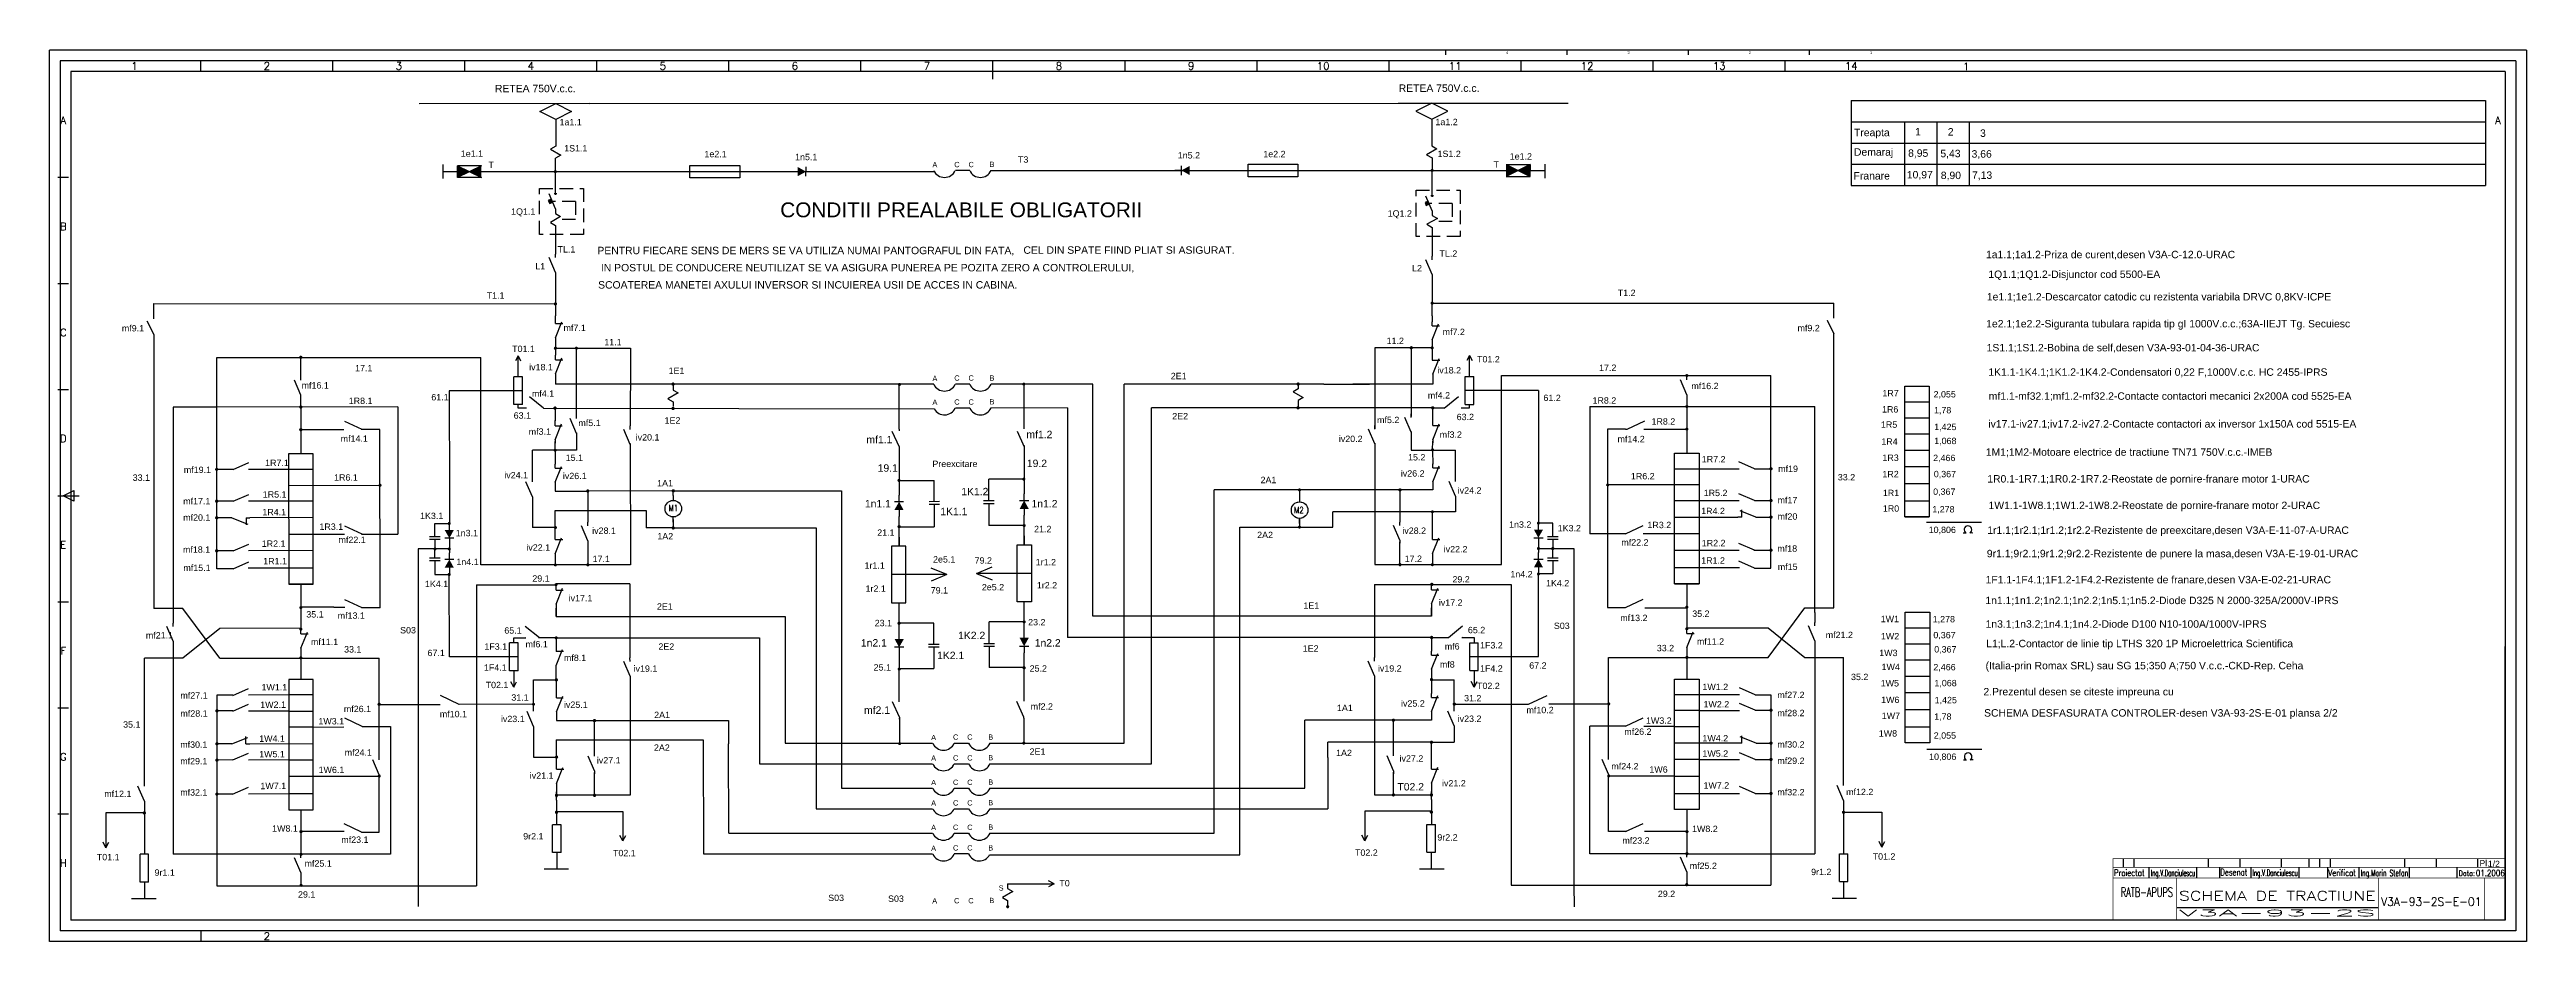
# Model space of a CAD drawing. Header units: millimetres. Extents: x 4226 to 5393, y 933 to 1354.
import ezdxf
from ezdxf.enums import TextEntityAlignment as Align

# ---------------------------------------------------------------- set-up
doc = ezdxf.new("R2010")
doc.units = ezdxf.units.MM
doc.linetypes.add('HIDDEN', pattern=[9.525, 6.35, -3.175])
for name, color, linetype in [('Cote', 1, 'Continuous'), ('INDICATOR', 7, 'Continuous'), ('Lin gr.', 3, 'Continuous'), ('LIN_GR', 3, 'Continuous')]:
    doc.layers.add(name, color=color, linetype=linetype)
doc.styles.add('ISO', font='SIMPLEX.shx')
doc.styles.add('ROMANS', font='ROMANS.shx', dxfattribs={"width": 0.8})
doc.styles.get("Standard").update_dxf_attribs({"font": 'arial.ttf'})

msp = doc.modelspace()

# ---------------------------------------------------------------- texts
at = {"color": 50, "style": 'ISO'}
for s, p in [('1', (4265.8, 1345.9)), ('2', (4328.1, 1345.9)), ('3', (4390.3, 1345.9)), ('4', (4452.5, 1345.9)), ('5', (4514.7, 1345.9)), ('6', (4576.9, 1345.9)), ('7', (4639.1, 1345.9)), ('8', (4701.3, 1345.9)), ('9', (4763.6, 1345.9)), ('10', (4825.8, 1345.9)), ('11', (4888, 1345.9)), ('12', (4950.2, 1345.9)), ('13', (5012.4, 1345.9)), ('14', (5074.6, 1345.9)), ('1', (5128.7, 1345.7)), ('A', (4232.2, 1320.3)), ('A', (5379.3, 1320.3)), ('B', (4232.2, 1270.3)), ('C', (4232.2, 1220.3)), ('D', (4232.2, 1170.3)), ('E', (4232.2, 1120.3)), ('F', (4232.2, 1070.3)), ('G', (4232.2, 1020.3)), ('H', (4232.2, 970.3)), ('2', (4328.1, 935.8))]:
    msp.add_text(s, height=3.5, dxfattribs=at).set_placement(p, align=Align.MIDDLE)
at = {"color": 1, "linetype": 'Continuous'}
for s, p in [('4', (4912, 1351.6)), ('3', (4969.2, 1351.6)), ('2', (5026.3, 1351.6)), ('1', (5083.5, 1351.6))]:
    msp.add_text(s, height=1.27, dxfattribs=at).set_placement(p)
at = {"color": 2}
for s, height, rotation, p in [('RETEA 750V.c.c.', 3.5, 0.0403, (4435.6, 1333.5)), ('mf9.1', 3, 0.0403, (4259.8, 1220.8)), ('T01.1', 3, 0.0403, (4443.7, 1211.1)), ('mf7.1', 3, 0.0403, (4467.9, 1221)), ('11.1', 3, 0.0403, (4487.1, 1214.3)), ('17.1', 3, 0.0403, (4369.7, 1202)), ('iv18.1', 3, 359.9597, (4451.7, 1202.5)), ('1E1', 3, 359.9597, (4517.4, 1200.8)), ('61.1', 3, 0.0403, (4405.6, 1188.3)), ('mf4.1', 3, 0.0421, (4453, 1190)), ('1R8.1', 3, 0.0403, (4366.7, 1186.6)), ('63.1', 3, 0.0403, (4444.4, 1179.7)), ('mf5.1', 3, 359.9597, (4474.9, 1176.2)), ('mf14.1', 3, 0.0403, (4362.9, 1168.8)), ('mf3.1', 3, 0.0403, (4451.5, 1172.1)), ('iv20.1', 3, 0.0403, (4501.9, 1169.4)), ('mf19.1', 3, 0.0403, (4289, 1154.1)), ('1R7.1', 3, 0.0403, (4327.3, 1157.4)), ('15.1', 3, 0.0403, (4468.9, 1159.8)), ('33.1', 3, 359.9597, (4264.9, 1150.4)), ('1R5.1', 3, 0.0403, (4326.2, 1142.5)), ('1R6.1', 3, 0.0403, (4359.8, 1150.5)), ('iv24.1', 3, 0.0403, (4440, 1151.6)), ('iv26.1', 3, 0.0403, (4467.6, 1151.2)), ('mf17.1', 3, 0.0403, (4288.7, 1139.3)), ('mf20.1', 3, 0.0403, (4288.7, 1131.6)), ('1R4.1', 3, 0.0403, (4326, 1134.2)), ('1R2.1', 3, 0.0403, (4325.7, 1119.3)), ('1R3.1', 3, 0.0403, (4352.9, 1127.3)), ('mf22.1', 3, 0.0403, (4361.9, 1121.1)), ('iv22.1', 3, 359.9597, (4450.4, 1117.5)), ('iv28.1', 3, 0.0403, (4481.4, 1125.4)), ('mf18.1', 3, 0.0403, (4288.6, 1116.5)), ('mf15.1', 3, 0.0403, (4288.8, 1107.9)), ('1R1.1', 3, 0.0403, (4326.4, 1111.1)), ('17.1', 3, 0.0403, (4481.6, 1112.1)), ('29.1', 3, 0.0403, (4453.2, 1102.9)), ('35.1', 3, 359.9391, (4346.7, 1086)), ('mf13.1', 3, 0.0403, (4361.5, 1085.4)), ('iv17.1', 3, 0.0403, (4470.3, 1093.6)), ('1E1', 3, 359.9597, (4816.5, 1090.1)), ('mf21.1', 3, 0.0403, (4271.1, 1076.1)), ('mf11.1', 3, 359.9391, (4348.9, 1073)), ('1F3.1', 3, 0.0403, (4430.6, 1070.8)), ('65.1', 3, 0.0403, (4440, 1078.4)), ('mf6.1', 3, 0.0403, (4450, 1071.9)), ('33.1', 3, 359.9597, (4364.5, 1069.5)), ('67.1', 3, 0.0403, (4403.8, 1067.8)), ('1F4.1', 3, 0.0403, (4430.4, 1060.9)), ('mf8.1', 3, 0.0403, (4468.1, 1065.5)), ('iv19.1', 3, 0.0403, (4500.9, 1060.4)), ('mf27.1', 3, 359.9597, (4287.4, 1047.8)), ('1W1.1', 3, 0.1573, (4325.6, 1051.6)), ('T02.1', 3, 0.0403, (4431.2, 1052.7)), ('mf28.1', 3, 359.9597, (4287.4, 1039.3)), ('1W2.1', 3, 0.1573, (4325, 1043.4)), ('1W3.1', 3, 0.0403, (4352.4, 1035.6)), ('mf26.1', 3, 0.0403, (4364.4, 1041.4)), ('mf10.1', 3, 0.0403, (4409.6, 1039)), ('iv23.1', 3, 0.0403, (4438.4, 1036.7)), ('31.1', 3, 0.0403, (4443.3, 1046.8)), ('iv25.1', 3, 0.0403, (4468.1, 1043.4)), ('35.1', 3, 359.9391, (4260.4, 1034.1)), ('mf30.1', 3, 359.9597, (4287.3, 1024.6)), ('1W4.1', 3, 0.1573, (4324.5, 1027.4)), ('mf29.1', 3, 359.9597, (4287.3, 1016.8)), ('1W5.1', 3, 0.1573, (4324.5, 1020.1)), ('1W6.1', 3, 0.0403, (4352.5, 1012.7)), ('mf24.1', 3, 0.0403, (4364.8, 1020.9)), ('iv27.1', 3, 0.0403, (4483.6, 1017.2)), ('mf12.1', 3, 0.0403, (4251.5, 1001.4)), ('mf32.1', 3, 359.9597, (4287.3, 1002.1)), ('1W7.1', 3, 0.1573, (4325.1, 1005.1)), ('iv21.1', 3, 0.0403, (4452, 1010)), ('1W8.1', 3, 0.0403, (4330.6, 985.1)), ('mf23.1', 3, 0.0403, (4363.2, 979.8)), ('9r2.1', 3, 359.9597, (4448.9, 981.4)), ('T01.1', 3, 0.0403, (4248, 971.6)), ('mf25.1', 3, 0.0403, (4345.9, 968.6)), ('T02.1', 3, 0.0403, (4491.2, 973.5)), ('9r1.1', 3, 359.9597, (4275.2, 964.3)), ('29.1', 3, 0.0403, (4342.8, 954))]:
    msp.add_text(s, height=height, rotation=rotation, dxfattribs=at).set_placement(p)
for s, height, p in [('RETEA 750V.c.c.', 3.5, (4861.4, 1333.7)), ('1a1.1', 3, (4466, 1317.9)), ('1a1.2', 3, (4878.7, 1318)), ('1e1.1', 3, (4419.5, 1303.1)), ('1n5.1', 3, (4577, 1301.5)), ('A', 2.5, (4641.7, 1298.1)), ('C', 2.5, (4652, 1298.2)), ('C', 2.5, (4658.7, 1298.2)), ('B', 2.5, (4668.6, 1298.3)), ('T3', 3, (4682, 1300.3)), ('1n5.2', 3, (4757.3, 1302.3)), ('1e2.2', 3, (4797.6, 1302.9)), ('1S1.2', 3, (4879.7, 1303)), ('T', 3, (4906.1, 1298)), ('1e1.2', 3, (4913.7, 1301.8)), ('L1', 3, (4454.6, 1250)), ('L2', 3, (4867.7, 1249.1)), ('TL.2', 3, (4880.6, 1256)), ('T1.2', 3, (4964.6, 1237.5)), ('11.2', 3, (4855.7, 1214.9)), ('mf7.2', 3, (4882.1, 1219.1)), ('mf9.2', 3, (5049.3, 1220.9)), ('iv18.2', 3, (4879.6, 1201)), ('T01.2', 3, (4898.3, 1206.2)), ('17.2', 3, (4955.8, 1202.2)), ('mf16.1', 3, (4344.5, 1193.9)), ('A', 2.5, (4641.7, 1197.4)), ('C', 2.5, (4652, 1197.6)), ('C', 2.5, (4658.7, 1197.6)), ('B', 2.5, (4668.6, 1197.6)), ('2E1', 3, (4754, 1198.3)), ('mf4.2', 3, (4875.1, 1189.2)), ('61.2', 3, (4929.6, 1188)), ('mf16.2', 3, (4999.3, 1193.6)), ('1E2', 3, (4515.5, 1177.4)), ('A', 2.5, (4641.7, 1186.2)), ('C', 2.5, (4652, 1186.3)), ('C', 2.5, (4658.7, 1186.3)), ('B', 2.5, (4668.6, 1186.4)), ('2E2', 3, (4754.7, 1179.4)), ('mf5.2', 3, (4851.2, 1177.6)), ('63.2', 3, (4888.7, 1179)), ('1R8.2', 3, (4952.7, 1186.8)), ('1R8.2', 3, (4980.5, 1176.9)), ('mf1.1', 3.5, (4610.6, 1168.1)), ('mf1.2', 3.5, (4686, 1170.5)), ('iv20.2', 3, (4833.2, 1168.7)), ('mf3.2', 3, (4880.7, 1170.7)), ('mf14.2', 3, (4964.5, 1168.6)), ('19.1', 3.5, (4615.9, 1154.7)), ('Preexcitare', 3, (4641.7, 1156.9)), ('19.2', 3.5, (4686.2, 1156.9)), ('iv26.2', 3, (4862.4, 1152.4)), ('15.2', 3, (4865.8, 1160)), ('1R7.2', 3, (5004.2, 1159.1)), ('mf19', 3, (5040.2, 1154.6)), ('1A1', 3, (4512, 1147.8)), ('1K1.2', 3.5, (4655.3, 1143.6)), ('2A1', 3, (4796.3, 1149.3)), ('iv24.2', 3, (4889.2, 1144.4)), ('1R6.2', 3, (4970.8, 1151.1)), ('1R5.2', 3, (5005.1, 1143.2)), ('33.2', 3, (5068.3, 1150.6)), ('1K3.1', 3, (4400.3, 1132.4)), ('1n1.1', 3.5, (4609.9, 1137.9)), ('1K1.1', 3.5, (4645.4, 1134.2)), ('1n1.2', 3.5, (4688.4, 1137.9)), ('1R4.2', 3, (5003.9, 1134.7)), ('mf17', 3, (5039.9, 1139.8)), ('mf20', 3, (5039.9, 1132.1)), ('1n3.1', 3, (4417.1, 1124.3)), ('1A2', 3, (4512.1, 1122.8)), ('21.1', 3, (4615.7, 1124.5)), ('21.2', 3, (4689.6, 1126.2)), ('2A2', 3, (4794.7, 1123.4)), ('iv28.2', 3, (4863.1, 1125.4)), ('1n3.2', 3, (4913.4, 1128.3)), ('1K3.2', 3, (4936.3, 1126.6)), ('mf22.2', 3, (4966.3, 1119.9)), ('1R3.2', 3, (4978.6, 1128.1)), ('1R2.2', 3, (5004.2, 1119.6)), ('1n4.1', 3, (4417.4, 1110.7)), ('1r1.1', 3, (4609.7, 1109)), ('2e5.1', 3, (4642, 1111.9)), ('79.2', 3, (4661.6, 1111.4)), ('1r1.2', 3, (4690.4, 1110.6)), ('17.2', 3, (4864.2, 1112.2)), ('iv22.2', 3, (4882.6, 1116.7)), ('1R1.2', 3, (5003.9, 1111.4)), ('mf18', 3, (5039.8, 1117)), ('mf15', 3, (5040, 1108.4)), ('1K4.1', 3, (4402.6, 1100.3)), ('1r2.1', 3, (4610.2, 1098.1)), ('79.1', 3, (4640.9, 1097.3)), ('2e5.2', 3, (4665, 1098.8)), ('1r2.2', 3, (4690.9, 1099.7)), ('29.2', 3, (4886.7, 1102.5)), ('1n4.2', 3, (4914, 1104.9)), ('1K4.2', 3, (4930.8, 1100.7)), ('2E1', 3, (4511.9, 1089.7)), ('23.2', 3, (4686.8, 1082.3)), ('iv17.2', 3, (4880.3, 1091.5)), ('mf13.2', 3, (4965.8, 1084.3)), ('35.2', 3, (4999.7, 1086.3)), ('S03', 3, (4390.9, 1078.5)), ('2E2', 3, (4512.6, 1070.8)), ('1n2.1', 3.5, (4608, 1072.3)), ('23.1', 3, (4614.5, 1081.9)), ('1K2.2', 3.5, (4653.8, 1075.8)), ('1n2.2', 3.5, (4689.9, 1072.3)), ('mf6', 3, (4883.1, 1070.9)), ('65.2', 3, (4894, 1078.6)), ('1F3.2', 3, (4899.7, 1071.4)), ('S03', 3, (4934.5, 1080.6)), ('mf11.2', 3, (5001.9, 1073.2)), ('mf21.2', 3, (5062.6, 1076.3)), ('25.1', 3, (4614, 1061)), ('1K2.1', 3.5, (4643.9, 1066.4)), ('25.2', 3, (4687.5, 1060.5)), ('1E2', 3, (4816.2, 1069.9)), ('iv19.2', 3, (4851.6, 1060.5)), ('mf8', 3, (4880.8, 1062.4)), ('1F4.2', 3, (4899.7, 1060.5)), ('67.2', 3, (4922.9, 1061.9)), ('33.2', 3, (4983, 1070.1)), ('T02.2', 3, (4898.3, 1052.3)), ('1W1.2', 3, (5004.5, 1051.8)), ('mf27.2', 3, (5039.8, 1048)), ('35.2', 3, (5074.5, 1056.5)), ('2A1', 3, (4510.6, 1038.6)), ('mf2.1', 3.5, (4609.5, 1040.6)), ('mf2.2', 3, (4688, 1042.6)), ('1A1', 3, (4832.3, 1041.9)), ('iv25.2', 3, (4862.5, 1044)), ('iv23.2', 3, (4889.2, 1036.8)), ('31.2', 3, (4892.2, 1046.5)), ('mf10.2', 3, (4921.6, 1040.9)), ('1W3.2', 3, (4977.9, 1035.9)), ('1W2.2', 3, (5005, 1043.6)), ('mf28.2', 3, (5039.8, 1039.5)), ('A', 2.5, (4641.1, 1028.2)), ('C', 2.5, (4651.4, 1028.4)), ('C', 2.5, (4658.1, 1028.4)), ('B', 2.5, (4668, 1028.4)), ('mf26.2', 3, (4967.7, 1030.7)), ('1W4.2', 3, (5004.5, 1027.6)), ('mf30.2', 3, (5039.8, 1024.7)), ('2A2', 3, (4510.5, 1023.2)), ('A', 2.5, (4641.1, 1018.5)), ('C', 2.5, (4651.4, 1018.6)), ('C', 2.5, (4658.1, 1018.6)), ('B', 2.5, (4668, 1018.7)), ('2E1', 3, (4687.5, 1021.3)), ('1A2', 3, (4831.9, 1020.7)), ('iv27.2', 3, (4861.8, 1018.1)), ('mf24.2', 3, (4961.6, 1014.4)), ('1W6', 3, (4979.5, 1012.9)), ('1W5.2', 3, (5004.5, 1020.4)), ('mf29.2', 3, (5039.8, 1017)), ('A', 2.5, (4641.1, 1007)), ('C', 2.5, (4651.4, 1007.1)), ('C', 2.5, (4658.1, 1007.1)), ('B', 2.5, (4668, 1007.2)), ('T02.2', 3.5, (4860.8, 1004.5)), ('iv21.2', 3, (4881.8, 1006.4)), ('1W7.2', 3, (5005, 1005.4)), ('mf32.2', 3, (5039.8, 1002.2)), ('mf12.2', 3, (5072.2, 1002.3)), ('A', 2.5, (4641.1, 997.3)), ('C', 2.5, (4651.4, 997.4)), ('C', 2.5, (4658.1, 997.4)), ('B', 2.5, (4668, 997.5)), ('A', 2.5, (4641.1, 985.8)), ('C', 2.5, (4651.4, 985.9)), ('C', 2.5, (4658.1, 985.9)), ('B', 2.5, (4668, 986)), ('9r2.2', 3, (4879.6, 980.9)), ('mf23.2', 3, (4966.8, 979.4)), ('1W8.2', 3, (4999.6, 984.9)), ('A', 2.5, (4641.1, 976)), ('C', 2.5, (4651.4, 976.2)), ('C', 2.5, (4658.1, 976.2)), ('B', 2.5, (4668, 976.2)), ('T02.2', 3, (4840.8, 973.7)), ('mf25.2', 3, (4998.5, 967.5)), ('T01.2', 3, (5084.7, 971.9)), ('S', 2.5, (4672.9, 957.3)), ('T0', 3, (4701.5, 959.3)), ('29.2', 3, (4983.5, 954.3)), ('9r1.2', 3, (5055.7, 964.6)), ('S03', 3, (4592.6, 952.4)), ('S03', 3, (4620.8, 952)), ('A', 2.5, (4641.6, 951.2)), ('C', 2.5, (4651.9, 951.3)), ('C', 2.5, (4658.6, 951.3)), ('B', 2.5, (4668.5, 951.4))]:
    msp.add_text(s, height=height, dxfattribs=at).set_placement(p)
at = {"color": 3}
for s, height, p in [('CONDITII PREALABILE OBLIGATORII ', 7, (4570, 1274.6)), (' PENTRU FIECARE SENS DE MERS SE VA UTILIZA NUMAI PANTOGRAFUL DIN FATA,', 3.5, (4482.5, 1257.2)), ('CEL DIN SPATE FIIND PLIAT SI ASIGURAT.', 3.5, (4684.6, 1257.4)), ('IN POSTUL DE CONDUCERE NEUTILIZAT SE VA ASIGURA PUNEREA PE POZITA ZERO A CONTROLERULUI,', 3.5, (4485.5, 1249.1)), ('SCOATEREA MANETEI AXULUI INVERSOR SI INCUIEREA USII DE ACCES IN CABINA.', 3.5, (4484.2, 1241))]:
    msp.add_text(s, height=height, dxfattribs=at).set_placement(p)
at = {"color": 1, "linetype": 'ByBlock'}
for s, p in [('Pl.', (5370.6, 968.8)), ('1/2', (5374.6, 968.5))]:
    msp.add_text(s, height=2.89, dxfattribs=at).set_placement(p)
at = {"color": 2, "style": 'ROMANS', "width": 0.8}
for tag, p in [('M1', (4517.4, 1136.1)), ('M2', (4812.1, 1135.1))]:
    msp.add_attdef(tag, p, 'M', height=3, dxfattribs=at)
at = {"layer": 'Cote', "color": 1}
for s, p in [('2.Prezentul desen se citeste impreuna cu ', (5136.9, 1049.3)), ('SCHEMA DESFASURATA CONTROLER-desen V3A-93-2S-E-01 plansa 2/2', (5137.2, 1039.3))]:
    msp.add_text(s, height=3.5, dxfattribs=at).set_placement(p)
at = {"layer": 'Lin gr.', "color": 1, "ltscale": 0.5}
for s, p in [('1', (5104.7, 1313.2)), ('2', (5120.1, 1313.1)), ('3', (5135.3, 1312.5)), ('10,97', (5100.8, 1292.9)), ('8,95', (5101.4, 1303.1)), ('5,43', (5116.6, 1302.9)), ('8,90', (5116.8, 1292.6)), ('3,66', (5131.3, 1302.7)), ('7,13', (5131.5, 1292.7)), ('1a1.1;1a1.2-Priza de curent,desen V3A-C-12.0-URAC', (5138.1, 1255.3)), ('1Q1.1;1Q1.2-Disjunctor cod 5500-EA', (5139.2, 1246)), ('1e1.1;1e1.2-Descarcator catodic cu rezistenta variabila DRVC 0,8KV-ICPE', (5138.5, 1235.4)), ('1e2.1;1e2.2-Siguranta tubulara rapida tip gI 1000V.c.c.;63A-IIEJT Tg. Secuiesc', (5138.2, 1222.7)), ('1S1.1;1S1.2-Bobina de self,desen V3A-93-01-04-36-URAC', (5138.4, 1211.4)), ('1K1.1-1K4.1;1K1.2-1K4.2-Condensatori 0,22 F,1000V.c.c. HC 2455-IPRS', (5139.2, 1199.9)), ('mf1.1-mf32.1;mf1.2-mf32.2-Contacte contactori mecanici 2x200A cod 5525-EA', (5139.4, 1188.6)), ('iv17.1-iv27.1;iv17.2-iv27.2-Contacte contactori ax inversor 1x150A cod 5515-EA', (5139.2, 1175.5)), ('1M1;1M2-Motoare electrice de tractiune TN71 750V.c.c.-IMEB', (5138, 1162.2)), ('1R0.1-1R7.1;1R0.2-1R7.2-Reostate de pornire-franare motor 1-URAC', (5138.7, 1149.6)), ('1W1.1-1W8.1;1W1.2-1W8.2-Reostate de pornire-franare motor 2-URAC', (5139.3, 1137.1)), ('1r1.1;1r2.1;1r1.2;1r2.2-Rezistente de preexcitare,desen V3A-E-11-07-A-URAC', (5138.7, 1125.4)), ('9r1.1;9r2.1;9r1.2;9r2.2-Rezistente de punere la masa,desen V3A-E-19-01-URAC', (5138.5, 1114.4)), ('1F1.1-1F4.1;1F1.2-1F4.2-Rezistente de franare,desen V3A-E-02-21-URAC', (5137.9, 1102.1)), ('1n1.1;1n1.2;1n2.1;1n2.2;1n5.1;1n5.2-Diode D325 N 2000-325A/2000V-IPRS', (5137.8, 1092.3)), ('1n3.1;1n3.2;1n4.1;1n4.2-Diode D100 N10-100A/1000V-IPRS', (5137.9, 1081.2)), ('L1;L.2-Contactor de linie tip LTHS 320 1P Microelettrica Scientifica', (5138.2, 1072)), ('(Italia-prin Romax SRL) sau SG 15;350 A;750 V.c.c.-CKD-Rep. Ceha', (5137.9, 1061.6))]:
    msp.add_text(s, height=3.5, dxfattribs=at).set_placement(p)
at = {"layer": 'LIN_GR', "color": 2, "ltscale": 0.5}
for s, height, p in [('1S1.1', 3, (4468.2, 1305.6)), ('Treapta', 3.5, (5075.9, 1312.8)), ('Demaraj', 3.5, (5075.9, 1303.6)), ('1e2.1', 3, (4534.3, 1302.9)), ('Franare', 3.5, (5075.7, 1292.4)), ('1Q1.1', 3, (4443.2, 1275.8)), ('1Q1.2', 3, (4856.2, 1274.9)), ('T1.1', 3, (4431.7, 1236.3)), ('1R7', 3, (5089.3, 1190.2)), ('2,055', 3, (5113.4, 1189.7)), ('1R6', 3, (5089.1, 1182.6)), ('1,78', 3, (5113.6, 1182.2)), ('1R5', 3, (5088.6, 1175.4)), ('1R4', 3, (5088.8, 1167.4)), ('1,425', 3, (5113.7, 1174.3)), ('1,068', 3, (5113.7, 1167.7)), ('1R3', 3, (5089.3, 1159.8)), ('2,466', 3, (5113.2, 1159.7)), ('1R2', 3, (5089.3, 1152.1)), ('1R1', 3, (5089.5, 1143.2)), ('0,367', 3, (5113.2, 1143.8)), ('0,367', 3, (5113.5, 1152.1)), ('1R0', 3, (5089.5, 1135.9)), ('1,278', 3, (5112.8, 1135.5)), ('10,806', 3, (5111.1, 1125.8)), ('1W1', 3, (5088.5, 1083.8)), ('1,278', 3, (5113, 1083.7)), ('1W2', 3, (5088.6, 1075.7)), ('0,367', 3, (5113.3, 1076.2)), ('1W3', 3, (5087.8, 1067.8)), ('1W4', 3, (5088.9, 1061.2)), ('2,466', 3, (5113.3, 1061.1)), ('0,367', 3, (5113.7, 1069.5)), ('1W5', 3, (5088.5, 1053.5)), ('1,068', 3, (5113.8, 1053.6)), ('1W6', 3, (5088.7, 1045.7)), ('1W7', 3, (5089, 1038.2)), ('1,78', 3, (5113.7, 1037.8)), ('1,425', 3, (5113.9, 1045.6)), ('1W8', 3, (5087.6, 1029.9)), ('2,055', 3, (5113.5, 1028.9)), ('10,806', 3, (5111.3, 1018.9))]:
    msp.add_text(s, height=height, dxfattribs=at).set_placement(p)
at = {"layer": 'LIN_GR', "color": 2, "ltscale": 0.5, "text_generation_flag": 2}
msp.add_text('T', height=3, rotation=0.0403, dxfattribs=at).set_placement((4435.1, 1297.8))
at = {"layer": 'LIN_GR', "color": 2, "ltscale": 0.5}
msp.add_text('TL.1', height=3, rotation=359.9597, dxfattribs=at).set_placement((4465.1, 1258))

# ---------------------------------------------------------------- blocks, each defined once
blk = doc.blocks.new('indic-el')
at = {"layer": 'INDICATOR', "color": 1}
for p, q in [((-180, 25), (-180, 29)), ((-175, 25), (-175, 29)), ((-167.9, 20), (-167.9, 25)), ((-145.4, 19.8), (-145.4, 24.8)), ((-140, 25), (-140, 29)), ((-134.7, 20.1), (-134.7, 25.1)), ((-125, 25), (-125, 29)), ((-119.9, 20), (-119.9, 25)), ((-105.5, 25), (-105.5, 29)), ((-97.2, 20), (-97.2, 25)), ((-87.5, 25), (-87.5, 29)), ((-83.8, 20), (-83.8, 25)), ((-82.5, 25), (-82.5, 29)), ((-69, 20), (-69, 25)), ((-47.5, 25), (-47.5, 29)), ((-45.3, 20), (-45.3, 25)), ((-32.5, 25), (-32.5, 29)), ((-22.8, 20), (-22.8, 25)), ((-13, 25), (-13, 29)), ((-155, 6), (-60, 6))]:
    blk.add_line(p, q, dxfattribs=at)
at = {"layer": 'INDICATOR'}
blk.add_line((-92.5, 25), (-92.5, 29), dxfattribs=at)
at = {"layer": 'INDICATOR', "const_width": 0.3, "flags": 128}
for points in [[(0, 29), (-185, 29), (-185, 0)], [(0, 25), (-185, 25)], [(0, 20), (-185, 20)], [(-155, 0), (-155, 20)], [(-60, 0), (-60, 20)], [(-10, 0), (-10, 20)]]:
    blk.add_lwpolyline(points, dxfattribs=at)
at = {"layer": 'INDICATOR', "color": 1, "style": 'ROMANS', "width": 0.8}
for s, height, p in [('Proiectat', 3, (-184.5, 20.9)), ('Desenat', 3, (-134.4, 21.2)), ('Verificat', 3, (-83.5, 20.9)), ('Data:', 2.5, (-22.1, 20.9))]:
    blk.add_text(s, height=height, dxfattribs=at).set_placement(p)
at = {"layer": 'INDICATOR', "style": 'ROMANS', "width": 0.570908}
blk.add_text('RATB-APUPS', height=4.5, dxfattribs=at).set_placement((-181.3, 11), (-156.7, 11), align=Align.FIT)
at = {"layer": 'INDICATOR', "color": 1, "style": 'ROMANS'}
for tag, height, width, p, p2 in [('PROIECTAT', 3, 0.908325, (-167.1, 20.7), (-146.2, 20.7)), ('DESENAT', 3, 1.116423, (-119.3, 20.8), (-97.9, 20.8)), ('VERIFICAT', 3, 1.074468, (-68.3, 20.8), (-45.9, 20.8)), ('DATA', 3, 1.321041, (-14, 20.8), (-0.5, 20.8)), ('NUME_DESEN', 4.5, 2.080219, (-153.9, 9.2), (-61.2, 9.2)), ('ANS', 3, 11.421134, (-154, 2), (-61, 2)), ('NUMAR', 4, 2.383056, (-58.6, 6.8), (-11.4, 6.8))]:
    blk.add_attdef(tag, text='', height=height, dxfattribs=dict(at, width=width)).set_placement(p, p2, align=Align.FIT)

# ---------------------------------------------------------------- hatches: boundary and pattern name
h = msp.add_hatch(color=2)
h.paths.add_polyline_path([(4429.2, 1298.9), (4429.2, 1296.1), (4423.6, 1296.1)])
h.paths.add_polyline_path([(4428.8, 1296.1), (4429.2, 1296.1), (4429.2, 1296), (4429.2, 1293.3), (4423.6, 1296.1)])
h.paths.add_polyline_path([(4423.6, 1296.1), (4418, 1296.1), (4418, 1298.9)])
h.paths.add_polyline_path([(4423.6, 1296.1), (4418, 1293.3), (4418, 1296.1)])
h = msp.add_hatch(color=2)
h.paths.add_polyline_path([(4423.6, 1296.1), (4428.8, 1296.1), (4429.2, 1296.1), (4429.2, 1296), (4429.2, 1293.3)])
h.paths.add_polyline_path([(4418, 1293.3), (4418, 1296.1), (4423.6, 1296.1)])
h = msp.add_hatch(color=2)
h.paths.add_polyline_path([(4912, 1299.5), (4912, 1296.6), (4917.6, 1296.6)])
h.paths.add_polyline_path([(4912.4, 1296.6), (4912, 1296.6), (4912, 1296.5), (4912, 1293.8), (4917.6, 1296.6)])
h.paths.add_polyline_path([(4917.6, 1296.6), (4923.3, 1296.6), (4923.3, 1299.5)])
h.paths.add_polyline_path([(4917.6, 1296.6), (4923.3, 1293.8), (4923.3, 1296.6)])
h = msp.add_hatch(color=2)
h.paths.add_polyline_path([(4917.6, 1296.6), (4912.4, 1296.6), (4912, 1296.6), (4912, 1296.5), (4912, 1293.8)])
h.paths.add_polyline_path([(4923.3, 1293.8), (4923.3, 1296.6), (4917.6, 1296.6)])

# ---------------------------------------------------------------- linework, layer by layer
at = {"color": 240}
for p, q in [((5116.7, 1353.3), (4225.7, 1353.3)), ((5111.7, 1348.3), (4230.7, 1348.3)), ((4230.7, 1348.3), (4230.7, 938.3)), ((5392.7, 1353.3), (5095.7, 1353.3)), ((5387.7, 1348.3), (5100.7, 1348.3)), ((5387.7, 938.3), (4230.7, 938.3)), ((5392.7, 933.3), (4225.7, 933.3))]:
    msp.add_line(p, q, dxfattribs=at)
at = {"color": 1}
for p, q in [((4225.7, 933.3), (4225.7, 1353.3)), ((5387.7, 1348.3), (5387.7, 938.3)), ((5392.7, 1353.3), (5392.7, 933.3))]:
    msp.add_line(p, q, dxfattribs=at)
at = {"color": 70}
for p, q in [((5106.7, 1343.3), (4235.7, 1343.3)), ((4235.7, 1343.3), (4235.7, 943.3)), ((4297, 1343.3), (4297, 1348.3)), ((4359.2, 1343.3), (4359.2, 1348.3)), ((4421.4, 1343.3), (4421.4, 1348.3)), ((4483.6, 1343.3), (4483.6, 1348.3)), ((4545.8, 1343.3), (4545.8, 1348.3)), ((4608, 1343.3), (4608, 1348.3)), ((4670.2, 1339.7), (4670.2, 1348.3)), ((4732.5, 1343.3), (4732.5, 1348.3)), ((4794.7, 1343.3), (4794.7, 1348.3)), ((4856.9, 1343.3), (4856.9, 1348.3)), ((4919.1, 1343.3), (4919.1, 1348.3)), ((4981.3, 1343.3), (4981.3, 1348.3)), ((5043.5, 1343.3), (5043.5, 1348.3)), ((5382.7, 1343.3), (5105.7, 1343.3)), ((5382.7, 1343.3), (5382.7, 943.3)), ((4234.7, 1293.3), (4229.7, 1293.3)), ((4234.7, 1243.3), (4229.7, 1243.3)), ((4234.7, 1193.3), (4229.7, 1193.3)), ((4232.2, 1143.3), (4237.2, 1145.8)), ((4237.2, 1145.8), (4237.2, 1140.8)), ((4229.7, 1143.3), (4239.7, 1143.3)), ((4237.2, 1140.8), (4232.2, 1143.3)), ((4234.7, 1093.3), (4229.7, 1093.3)), ((4234.7, 1043.3), (4229.7, 1043.3)), ((4234.7, 993.3), (4229.7, 993.3)), ((5382.7, 943.3), (4235.7, 943.3)), ((4297, 938.3), (4297, 933.3))]:
    msp.add_line(p, q, dxfattribs=at)
at = {"color": 2}
for p, q in [((4480, 1328.2), (4399.9, 1328.1)), ((4456.7, 1324.4), (4464.2, 1328.2)), ((4464.2, 1320.7), (4456.7, 1324.4)), ((4464.2, 1328.2), (4471.7, 1324.4)), ((4471.7, 1324.4), (4464.2, 1320.7)), ((4464.2, 1320.7), (4464.2, 1318.2)), ((4480, 1328.2), (4861.2, 1328.3)), ((4861.2, 1328.3), (4941.3, 1328.3)), ((4877, 1328.3), (4869.5, 1324.6)), ((4869.5, 1324.6), (4877, 1320.8)), ((4884.5, 1324.6), (4877, 1328.3)), ((4877, 1320.8), (4884.5, 1324.6)), ((4877, 1320.8), (4877, 1318.3)), ((4464.2, 1308.1), (4461.8, 1306.7)), ((4464.2, 1318.2), (4464.2, 1316)), ((4464.2, 1315.8), (4464.2, 1308.1)), ((4877, 1318.3), (4877, 1316.1)), ((4877, 1315.9), (4877, 1308.3)), ((4877, 1309.2), (4877, 1309.2)), ((4877, 1308.3), (4879.4, 1306.8)), ((4411, 1299.4), (4411, 1292.8)), ((4411, 1296.1), (4642.4, 1296.1)), ((4429.2, 1298.9), (4418, 1298.9)), ((4418, 1298.9), (4429.2, 1293.3)), ((4429.2, 1298.9), (4418, 1293.3)), ((4418, 1298.9), (4418, 1296)), ((4418, 1293.3), (4418, 1298.9)), ((4461.8, 1306.7), (4466.7, 1303.9)), ((4466.7, 1303.9), (4464.1, 1302.4)), ((4464.1, 1295.7), (4464.1, 1302.4)), ((4464.1, 1285.8), (4464.1, 1297.6)), ((4659.3, 1296.7), (4652.5, 1296.7)), ((4669.3, 1296.7), (4877.2, 1296.7)), ((4759.2, 1296.7), (4755.9, 1296.7)), ((4762.8, 1296.7), (4765.9, 1296.7)), ((4879.4, 1306.8), (4874.5, 1304.1)), ((4874.5, 1304.1), (4877.2, 1302.6)), ((4877.2, 1302.6), (4877.2, 1296.6)), ((4877.2, 1284.9), (4877.2, 1296.7)), ((4877.2, 1296.6), (4930.2, 1296.6)), ((4923.3, 1299.5), (4912, 1293.8)), ((4912, 1299.5), (4923.3, 1293.8)), ((4912, 1299.5), (4923.3, 1299.5)), ((4912.4, 1296.6), (4923.3, 1296.6)), ((4923.3, 1299.5), (4923.3, 1296.5)), ((4923.3, 1293.8), (4923.3, 1299.5)), ((4930.2, 1299.6), (4930.2, 1293)), ((4429.2, 1293.3), (4418, 1293.3)), ((4464.1, 1278.6), (4461.1, 1285.6)), ((4463.5, 1285.8), (4464.7, 1285.8)), ((4877.2, 1277.6), (4874.2, 1284.6)), ((4876.5, 1284.9), (4877.8, 1284.9)), ((4912, 1293.8), (4923.3, 1293.8)), ((4466.5, 1275), (4461.7, 1272.2)), ((4461.7, 1272.2), (4464.1, 1270.8)), ((4464.1, 1278.6), (4464.1, 1276.4)), ((4464.1, 1277.3), (4464.1, 1277.3)), ((4464.1, 1276.4), (4466.5, 1275)), ((4879.6, 1274), (4874.7, 1271.3)), ((4877.2, 1277.6), (4877.2, 1275.4)), ((4877.2, 1276.4), (4877.2, 1276.4)), ((4877.2, 1275.4), (4879.6, 1274)), ((4464.1, 1270.8), (4464.1, 1268.6)), ((4464.1, 1269.8), (4464.1, 1269.8)), ((4464.1, 1268.6), (4464.1, 1257.2)), ((4874.7, 1271.3), (4877.2, 1269.8)), ((4877.2, 1269.8), (4877.2, 1267.6)), ((4877.2, 1268.9), (4877.2, 1268.9)), ((4877.2, 1267.6), (4877.2, 1256.3)), ((4464.1, 1248.6), (4461.1, 1255.6)), ((4464.1, 1255.6), (4464.1, 1257.2)), ((4877.2, 1247.6), (4874.2, 1254.6)), ((4877.2, 1254.6), (4877.2, 1256.3)), ((4464.1, 1248.6), (4464.1, 1235.5)), ((4464.1, 1245.3), (4464.1, 1243.1)), ((4464.1, 1244.3), (4464.1, 1244.3)), ((4464.1, 1243.1), (4464.1, 1228.2)), ((4877.2, 1247.6), (4877.2, 1234.5)), ((4271.6, 1225.8), (4274.8, 1219.4)), ((4274.8, 1233.9), (4464.1, 1233.8)), ((4274.8, 1231.3), (4274.8, 1233.9)), ((4274.8, 1226.7), (4274.8, 1231.3)), ((4464.1, 1227.4), (4464.1, 1228.2)), ((4464.1, 1226.3), (4464.1, 1227.4)), ((4464.1, 1224.5), (4464.1, 1226.3)), ((4877.2, 1234.1), (5066.4, 1234.1)), ((4877.2, 1228.2), (4877.2, 1233.8)), ((4877.2, 1228.2), (4877.2, 1225.4)), ((5063.2, 1226.1), (5063.2, 1226.1)), ((5063.2, 1226.1), (5066.4, 1219.6)), ((5066.4, 1231.6), (5066.4, 1234.1)), ((5066.4, 1227), (5066.4, 1231.6)), ((4274.8, 1219.4), (4274.9, 1090.3)), ((4464.1, 1217.8), (4467.1, 1225.3)), ((4464.1, 1217.8), (4464.1, 1210.5)), ((4877.2, 1223.5), (4877.2, 1225.4)), ((4877.2, 1216.9), (4880.2, 1224.4)), ((4877.2, 1216.9), (4877.2, 1215.4)), ((4877.2, 1215.4), (4877.2, 1207.3)), ((5066.4, 1090.6), (5066.4, 1219.6)), ((4304.5, 1109), (4304.5, 1208.6)), ((4304.5, 1208.6), (4429, 1208.6)), ((4344.1, 1197.8), (4344.1, 1208.6)), ((4429, 1110.8), (4429, 1208.6)), ((4446.5, 1209.3), (4445.3, 1207)), ((4446.5, 1209.3), (4447.7, 1207)), ((4446.5, 1199.4), (4446.5, 1209.3)), ((4446.5, 1204), (4446.5, 1204)), ((4446.5, 1204), (4446.5, 1204)), ((4446.5, 1204), (4446.5, 1204)), ((4446.5, 1204), (4446.5, 1204)), ((4463.7, 1212.9), (4499.4, 1212.9)), ((4464.1, 1210.5), (4464.1, 1209.6)), ((4464.1, 1209.3), (4464.1, 1209.6)), ((4464.1, 1207.5), (4464.1, 1209.3)), ((4464.1, 1200.8), (4467.1, 1208.3)), ((4474, 1181.3), (4474, 1212.5)), ((4499.4, 1209.5), (4499.3, 1176.3)), ((4499.4, 1212.9), (4499.4, 1209.5)), ((4850.2, 1213.1), (4850.2, 1174.9)), ((4877.2, 1213.1), (4850.2, 1213.1)), ((4867.3, 1212.7), (4867.3, 1180.7)), ((4877.4, 1200.6), (4880.4, 1208.1)), ((4894.8, 1209.4), (4893.5, 1207.1)), ((4894.8, 1199.5), (4894.8, 1209.4)), ((4894.8, 1209.4), (4896, 1207.1)), ((4894.8, 1204.1), (4894.8, 1204.1)), ((4894.8, 1204.1), (4894.8, 1204.1)), ((4894.8, 1204.1), (4894.8, 1204.1)), ((4894.8, 1204.1), (4894.8, 1204.1)), ((4344.1, 1190.8), (4341.1, 1197.8)), ((4344.1, 1184.8), (4344.1, 1190.8)), ((4448.5, 1192.8), (4414, 1192.8)), ((4414, 1192.8), (4414.1, 1145.7)), ((4444.5, 1186.3), (4444.5, 1199.4)), ((4448.5, 1199.4), (4444.5, 1199.4)), ((4448.5, 1186.3), (4448.5, 1199.4)), ((4464.1, 1200.8), (4464.1, 1199.3)), ((4464.1, 1199.3), (4464.1, 1196)), ((4497.9, 1196), (4464.1, 1196)), ((4579.4, 1196), (4496.8, 1196)), ((4521.9, 1191.8), (4517.1, 1189)), ((4519.5, 1196), (4519.5, 1195.4)), ((4519.5, 1195.4), (4519.5, 1193.2)), ((4519.5, 1194.1), (4519.5, 1194.1)), ((4519.5, 1193.2), (4521.9, 1191.8)), ((4642.4, 1196), (4578.3, 1196)), ((4626.1, 1174.7), (4626.1, 1195.8)), ((4659.3, 1196), (4652.5, 1196)), ((4717.3, 1196), (4669.4, 1196)), ((4684.7, 1196), (4684.7, 1174.9)), ((4717.3, 1086.6), (4717.3, 1196)), ((4826.1, 1196), (4732.1, 1196)), ((4732.1, 1026.8), (4732.1, 1196)), ((4814, 1193.8), (4811.6, 1192.4)), ((4811.6, 1192.4), (4816.4, 1189.6)), ((4814, 1196), (4814, 1193.8)), ((4814, 1194.7), (4814, 1194.7)), ((4826.1, 1196), (4847.7, 1196)), ((4877.4, 1196), (4839.8, 1196)), ((4877.4, 1200.6), (4877.4, 1199.1)), ((4877.4, 1199.5), (4877.4, 1199.1)), ((4877.4, 1199.1), (4877.4, 1196)), ((4892.7, 1186.4), (4892.7, 1199.5)), ((4892.7, 1199.5), (4896.8, 1199.5)), ((4927.2, 1192.9), (4892.7, 1192.9)), ((4896.8, 1186.4), (4896.8, 1199.5)), ((4909.8, 1200), (4996.8, 1200)), ((4909.8, 1110.9), (4909.8, 1200)), ((4927.2, 1192.9), (4927.2, 1145.9)), ((4997.2, 1191), (4994.2, 1198)), ((4997.2, 1200), (5036.8, 1200)), ((4997.2, 1198), (4997.2, 1199.6)), ((4997.2, 1191), (4997.2, 1175.1)), ((5036.8, 1199.4), (5036.8, 1200)), ((5036.8, 1109.3), (5036.8, 1199.4)), ((4304.4, 1185.1), (4283.9, 1185.1)), ((4283.9, 1185.1), (4284, 1083.4)), ((4389.9, 1185.2), (4304.4, 1185.1)), ((4304.4, 1185.1), (4304.4, 1185.1)), ((4304.4, 1185.1), (4304.4, 1185.1)), ((4344.1, 1184.8), (4344.1, 1163.2)), ((4389.9, 1185.2), (4389.9, 1125.3)), ((4448.5, 1186.3), (4444.5, 1186.3)), ((4448.5, 1186.3), (4444.6, 1186.3)), ((4446.5, 1184.6), (4446.5, 1186.3)), ((4450.4, 1184.6), (4446.5, 1184.6)), ((4458.5, 1184.6), (4451.8, 1190)), ((4458.5, 1184.6), (4642.6, 1184.3)), ((4463.9, 1184.6), (4463.9, 1178.6)), ((4463.9, 1178.2), (4463.9, 1178.9)), ((4474, 1172.7), (4471, 1179.7)), ((4474, 1179.7), (4474, 1181.3)), ((4517.1, 1189), (4519.5, 1187.6)), ((4519.5, 1187.6), (4519.5, 1185.4)), ((4519.5, 1186.6), (4519.5, 1186.6)), ((4659.3, 1184.7), (4652.5, 1184.7)), ((4705.3, 1184.8), (4669.4, 1184.7)), ((4705.3, 1184.8), (4705.3, 1076.6)), ((4877.4, 1184.8), (4744.9, 1184.8)), ((4744.9, 1017.1), (4744.9, 1184.8)), ((4816.4, 1189.6), (4814, 1188.2)), ((4814, 1188.2), (4814, 1186)), ((4814, 1187.2), (4814, 1187.2)), ((4814, 1186), (4814, 1184.8)), ((4867.3, 1173.3), (4864.3, 1180.3)), ((4867.3, 1180.3), (4867.3, 1181.9)), ((4877.4, 1178.3), (4877.4, 1184.8)), ((4877.4, 1184.8), (4882.8, 1184.8)), ((4877.4, 1178.3), (4877.4, 1179.1)), ((4882.8, 1184.7), (4889.5, 1190.2)), ((4890.9, 1184.8), (4894.8, 1184.8)), ((4892.7, 1186.4), (4896.8, 1186.4)), ((4892.7, 1186.4), (4896.7, 1186.4)), ((4894.8, 1184.8), (4894.8, 1186.4)), ((4951.4, 1185.4), (5036.8, 1185.4)), ((4951.4, 1185.4), (4951.4, 1125.5)), ((5036.8, 1185.4), (5057.4, 1185.4)), ((5036.8, 1185.4), (5036.8, 1185.4)), ((5036.8, 1185.4), (5036.8, 1185.4)), ((5057.4, 1088.4), (5057.4, 1185.4)), ((4364.4, 1174.5), (4344.5, 1174.5)), ((4373, 1174.6), (4364.8, 1178.4)), ((4381.4, 1174.6), (4372.6, 1174.6)), ((4381.5, 1090.5), (4381.4, 1174.6)), ((4463.9, 1176.3), (4463.9, 1178.2)), ((4463.9, 1178.2), (4463.9, 1178.2)), ((4463.9, 1169.7), (4466.9, 1177.2)), ((4463.9, 1169.7), (4463.9, 1168.2)), ((4463.9, 1164.8), (4463.9, 1168.9)), ((4474, 1173.1), (4474, 1164.8)), ((4474, 1172.7), (4474, 1171.3)), ((4499.3, 1167.6), (4496.3, 1174.6)), ((4499.3, 1174.6), (4499.3, 1176.3)), ((4499.3, 1168), (4499.4, 1110.8)), ((4499.3, 1167.6), (4499.3, 1166.3)), ((4622.6, 1173.8), (4626, 1166.5)), ((4626.1, 1174.7), (4626.1, 1174)), ((4681.6, 1173.8), (4684.9, 1166.5)), ((4684.9, 1167), (4684.9, 1144.2)), ((4850.2, 1167.8), (4847.2, 1174.8)), ((4850.2, 1174.7), (4850.2, 1176.4)), ((4850.2, 1168.1), (4850.2, 1110.9)), ((4850.2, 1167.8), (4850.2, 1166.4)), ((4867.3, 1173.7), (4867.3, 1164.9)), ((4867.3, 1173.3), (4867.3, 1172)), ((4877.3, 1165), (4877.4, 1169.1)), ((4877.4, 1176.5), (4877.4, 1178.3)), ((4877.4, 1178.3), (4877.4, 1178.3)), ((4877.4, 1169.8), (4880.4, 1177.3)), ((4877.4, 1169.8), (4877.4, 1168.3)), ((4959.8, 1174.8), (4959.8, 1090.7)), ((4968.3, 1174.8), (4959.8, 1174.8)), ((4968.3, 1174.8), (4969, 1174.8)), ((4969, 1174.8), (4977.3, 1178.6)), ((4976.9, 1174.8), (4996.8, 1174.8)), ((4997.2, 1174.8), (4997.2, 1163.4)), ((4312.2, 1155.8), (4304.5, 1155.8)), ((4312.2, 1155.8), (4319.7, 1159)), ((4349.9, 1155.8), (4319.5, 1155.8)), ((4453.2, 1149.9), (4453.2, 1164.8)), ((4474, 1164.8), (4453.2, 1164.8)), ((4463.9, 1164.5), (4463.9, 1158.2)), ((4463.9, 1156.4), (4463.9, 1158.2)), ((4463.9, 1149.7), (4466.9, 1157.2)), ((4626, 1166.5), (4626, 1143.6)), ((4867.3, 1164.9), (4888.1, 1164.9)), ((4877.3, 1164.6), (4877.4, 1158.3)), ((4877.4, 1156.5), (4877.4, 1158.4)), ((4877.4, 1149.9), (4880.4, 1157.4)), ((4888.1, 1150.1), (4888.1, 1164.9)), ((4991.4, 1156.1), (5021.8, 1156.1)), ((5029, 1156.1), (5021.6, 1159.3)), ((5029, 1156.1), (5036.8, 1156.1)), ((4312.3, 1140.8), (4319.7, 1144)), ((4338.3, 1148.2), (4381.5, 1148.3)), ((4414.1, 1145.7), (4414.1, 1130.3)), ((4453.2, 1142.9), (4450.2, 1149.9)), ((4463.9, 1149.7), (4463.9, 1148.2)), ((4463.9, 1148.2), (4463.9, 1145.6)), ((4463.9, 1145.6), (4479.3, 1145.6)), ((4519.6, 1145.7), (4479.3, 1145.6)), ((4479.3, 1145.6), (4479.3, 1130.9)), ((4519.6, 1145.7), (4598.9, 1145.7)), ((4519.6, 1143.5), (4519.6, 1145.7)), ((4598.9, 1145.7), (4598.9, 1005.6)), ((4626, 1150.6), (4642.6, 1150.6)), ((4642.6, 1141.8), (4642.6, 1150.6)), ((4668.3, 1142.3), (4668.3, 1151.2)), ((4684.6, 1151.2), (4668.3, 1151.2)), ((4684.9, 1141), (4684.9, 1144.2)), ((4862, 1146.1), (4774.5, 1146.1)), ((4774.5, 984.4), (4774.5, 1146.1)), ((4814.7, 1146.1), (4814.7, 1142.8)), ((4877.4, 1146.1), (4862, 1146.1)), ((4862, 1146.1), (4862, 1131)), ((4877.4, 1149.9), (4877.4, 1148.4)), ((4877.4, 1148.4), (4877.4, 1146.1)), ((4888.1, 1143.1), (4885.1, 1150.1)), ((4927.2, 1145.9), (4927.2, 1130.5)), ((5003, 1148.5), (4959.8, 1148.5)), ((5029, 1141.1), (5021.6, 1144.3)), ((4312.3, 1140.8), (4304.5, 1140.8)), ((4310.1, 1133), (4304.5, 1133)), ((4311.6, 1133), (4310.1, 1133)), ((4311.6, 1133), (4319.1, 1130)), ((4318.3, 1133), (4320.1, 1133)), ((4349.9, 1140.8), (4319.5, 1140.8)), ((4349.9, 1133.1), (4320.1, 1133)), ((4453.2, 1142.9), (4453.2, 1128.4)), ((4464, 1136.5), (4506.8, 1136.5)), ((4464, 1124.5), (4464, 1136.5)), ((4506.8, 1136.5), (4506.8, 1128.2)), ((4519.6, 1143.5), (4519.6, 1141.2)), ((4519.6, 1131), (4519.6, 1133.4)), ((4519.6, 1132.2), (4519.6, 1128.2)), ((4626, 1140.4), (4626, 1143.6)), ((4626, 1136.7), (4626, 1133.6)), ((4626, 1119.6), (4626, 1133.6)), ((4642.6, 1140.6), (4642.6, 1141.8)), ((4642.6, 1139.3), (4642.6, 1138.1)), ((4642.6, 1138.1), (4642.6, 1128.8)), ((4668.3, 1141.1), (4668.3, 1142.3)), ((4668.3, 1139.8), (4668.3, 1138.6)), ((4668.3, 1138.6), (4668.3, 1129.3)), ((4684.9, 1137.3), (4684.9, 1134.2)), ((4684.9, 1120.2), (4684.9, 1134.2)), ((4814.7, 1142.8), (4814.7, 1140.4)), ((4814.7, 1132.8), (4814.7, 1128.6)), ((4814.7, 1130.3), (4814.7, 1132.7)), ((4877.4, 1135.8), (4830.3, 1135.8)), ((4830.3, 1128.6), (4830.3, 1135.8)), ((4877.3, 1124.6), (4877.3, 1135.8)), ((4888.1, 1135.8), (4877.4, 1135.8)), ((4888.1, 1143.1), (4888.1, 1135.8)), ((4991.4, 1141.1), (5021.8, 1141.1)), ((4991.4, 1133.3), (5021.2, 1133.3)), ((5023, 1133.3), (5021.2, 1133.3)), ((5029.7, 1133.3), (5022.2, 1136.3)), ((5029, 1141.1), (5036.8, 1141.1)), ((5029.7, 1133.3), (5031.2, 1133.3)), ((5031.2, 1133.3), (5036.8, 1133.3)), ((4312.3, 1117.4), (4319.7, 1120.6)), ((4338.4, 1125.3), (4364.7, 1125.3)), ((4373.1, 1125.3), (4364.8, 1129.1)), ((4372.7, 1125.3), (4389.9, 1125.3)), ((4407.3, 1125.3), (4407.3, 1130.3)), ((4407.3, 1130.3), (4414.1, 1130.3)), ((4407.3, 1124), (4407.3, 1125.3)), ((4407.3, 1122.8), (4407.3, 1121.5)), ((4407.3, 1121.5), (4407.3, 1118.3)), ((4414.1, 1127.2), (4414.1, 1130.3)), ((4414.1, 1123.5), (4414.1, 1120.3)), ((4464, 1128.4), (4453.2, 1128.4)), ((4464, 1122.7), (4464, 1124.5)), ((4464, 1116), (4467, 1123.5)), ((4479.3, 1122.2), (4476.3, 1129.2)), ((4479.3, 1129.2), (4479.3, 1130.9)), ((4479.3, 1122.2), (4479.3, 1120.9)), ((4479.3, 1122.2), (4479.3, 1122.2)), ((4479.3, 1120.9), (4479.3, 1110.8)), ((4519.6, 1128.2), (4506.8, 1128.2)), ((4519.6, 1128.2), (4587, 1128.2)), ((4587, 1128.2), (4587, 995.8)), ((4626, 1128.8), (4642.6, 1128.8)), ((4626, 1123.9), (4626, 1119.9)), ((4684.9, 1129.3), (4668.3, 1129.3)), ((4684.9, 1124.5), (4684.9, 1120.5)), ((4786.5, 974.1), (4786.5, 1128.6)), ((4786.5, 1128.6), (4830.3, 1128.6)), ((4862, 1122.4), (4859, 1129.4)), ((4862, 1129.4), (4862, 1131)), ((4862, 1122.4), (4862, 1121)), ((4862, 1122.4), (4862, 1122.4)), ((4862, 1110.9), (4862, 1121.7)), ((4877.3, 1122.8), (4877.3, 1124.6)), ((4877.3, 1116.1), (4880.3, 1123.6)), ((4927.2, 1127.4), (4927.2, 1130.5)), ((4934, 1130.5), (4927.2, 1130.5)), ((4927.2, 1123.7), (4927.2, 1120.5)), ((4927.2, 1120.5), (4927.2, 1116.6)), ((4934, 1125.4), (4934, 1130.5)), ((4934, 1124.2), (4934, 1125.4)), ((4934, 1122.9), (4934, 1121.7)), ((4934, 1121.7), (4934, 1118.5)), ((4968.6, 1125.5), (4951.4, 1125.5)), ((4968.2, 1125.5), (4976.5, 1129.4)), ((5003, 1125.5), (4976.6, 1125.5)), ((5029, 1117.7), (5021.6, 1120.9)), ((4312.6, 1117.4), (4304.5, 1117.4)), ((4312.3, 1109), (4304.5, 1109)), ((4312.3, 1109), (4319.7, 1112.2)), ((4349.9, 1109.3), (4319.3, 1109.2)), ((4349.9, 1117.5), (4319.5, 1117.4)), ((4414.1, 1118.3), (4399.4, 1118.3)), ((4399.4, 1118.3), (4399.4, 949.8)), ((4407.3, 1115.2), (4407.3, 1118.3)), ((4407.3, 1113.9), (4407.3, 1115.2)), ((4407.3, 1112.7), (4407.3, 1111.4)), ((4407.3, 1111.4), (4407.3, 1106.3)), ((4414.1, 1120.3), (4414.1, 1116.4)), ((4414.1, 1113.2), (4414.1, 1116.4)), ((4414.1, 1109.5), (4414.1, 1106.4)), ((4464, 1110.8), (4429, 1110.8)), ((4464, 1116), (4464, 1114.5)), ((4464, 1114.5), (4464, 1110.8)), ((4499.4, 1110.8), (4464, 1110.8)), ((4648.5, 1106.3), (4641.1, 1109.3)), ((4662.4, 1106.8), (4669.8, 1109.8)), ((4850.2, 1110.9), (4877.3, 1110.9)), ((4877.3, 1116.1), (4877.3, 1114.6)), ((4877.3, 1114.6), (4877.3, 1110.9)), ((4877.3, 1110.9), (4909.8, 1110.9)), ((4927.2, 1118.5), (4938.7, 1118.5)), ((4927.2, 1113.4), (4927.2, 1116.6)), ((4927.2, 1109.7), (4927.2, 1106.6)), ((4934, 1115.4), (4934, 1118.5)), ((4934, 1114.1), (4934, 1115.4)), ((4934, 1112.9), (4934, 1111.6)), ((4934, 1111.6), (4934, 1106.5)), ((4938.7, 1118.5), (4943.9, 1118.5)), ((4943.9, 1118.5), (4943.9, 959.9)), ((4991.4, 1117.7), (5021.8, 1117.7)), ((4991.4, 1109.5), (5022, 1109.5)), ((5029, 1109.3), (5021.6, 1112.5)), ((5028.7, 1117.7), (5036.8, 1117.7)), ((5029, 1109.3), (5036.8, 1109.3)), ((4349.9, 1101.7), (4338.4, 1101.7)), ((4344.2, 1101.7), (4344.2, 1090.7)), ((4407.3, 1106.3), (4414, 1106.3)), ((4414.1, 1067.9), (4414, 1106.3)), ((4426.9, 1101.4), (4426.9, 959.6)), ((4426.9, 1101.4), (4464, 1101.4)), ((4499.2, 1101.8), (4464.2, 1101.8)), ((4464.4, 1098.9), (4464.4, 1101.4)), ((4464.4, 1092.3), (4467.4, 1099.8)), ((4499.2, 1101.8), (4499.2, 1067)), ((4648.5, 1106.3), (4622.5, 1106.3)), ((4648.5, 1106.3), (4641.1, 1103.2)), ((4688.4, 1106.8), (4662.4, 1106.8)), ((4662.4, 1106.8), (4669.8, 1103.8)), ((4850, 1101.6), (4850, 1067.1)), ((4850, 1101.6), (4876.6, 1101.6)), ((4876.6, 1101.6), (4914.4, 1101.6)), ((4876.9, 1099.1), (4876.9, 1101.6)), ((4876.9, 1092.4), (4879.9, 1099.9)), ((4914.4, 1101.6), (4914.4, 959.9)), ((4927.3, 1068.1), (4927.3, 1106.5)), ((4934, 1106.5), (4927.3, 1106.5)), ((4991.4, 1101.9), (5003, 1101.9)), ((4997.2, 1101.9), (4997.2, 1090.9)), ((4288.6, 1090.3), (4274.9, 1090.3)), ((4305.9, 1066.9), (4288.6, 1090.3)), ((4344.2, 1090.3), (4344.2, 1080.5)), ((4359.7, 1090.8), (4344.5, 1090.8)), ((4359.7, 1090.8), (4364.8, 1090.8)), ((4373.1, 1090.5), (4364.8, 1094.4)), ((4381.5, 1090.5), (4372.7, 1090.5)), ((4464.4, 1092.3), (4464.4, 1090.8)), ((4464.4, 1090.8), (4464.4, 1086.4)), ((4464.4, 1086.4), (4464.4, 1090.4)), ((4464.4, 1086.4), (4572.3, 1086.4)), ((4572.3, 1086.4), (4572.3, 1026.8)), ((4626, 1088.6), (4626, 1092.9)), ((4626, 1078.9), (4626, 1088.6)), ((4684.9, 1089.1), (4684.9, 1093.4)), ((4684.9, 1079.4), (4684.9, 1089.1)), ((4876.9, 1086.6), (4717.3, 1086.6)), ((4876.9, 1092.4), (4876.9, 1090.9)), ((4876.9, 1090.9), (4876.9, 1086.6)), ((4876.9, 1086.6), (4876.9, 1090.5)), ((4959.8, 1090.7), (4968.2, 1090.7)), ((4968.2, 1090.7), (4976.5, 1094.6)), ((4977.3, 1090.6), (4997.2, 1090.6)), ((4997.2, 1090.6), (4997.2, 1080.7)), ((5035.5, 1067.2), (5052.8, 1090.6)), ((5052.8, 1090.6), (5066.4, 1090.6)), ((5057.4, 1088.4), (5057.4, 1083.6)), ((4284, 1074.8), (4281, 1081.8)), ((4284, 1081.7), (4284, 1083.4)), ((4284, 1074.8), (4284, 1073.4)), ((4305.9, 1080.8), (4288.6, 1066.9)), ((4344.2, 1080.9), (4305.9, 1080.8)), ((4344.2, 1078.3), (4344.2, 1080.1)), ((4344.2, 1071.6), (4347.2, 1079.1)), ((4442.4, 1060.9), (4442.4, 1074)), ((4446.5, 1074), (4442.4, 1074)), ((4450.2, 1076.3), (4444.3, 1076.3)), ((4444.3, 1076.3), (4444.3, 1074)), ((4446.5, 1060.9), (4446.5, 1074)), ((4450.2, 1076.3), (4449.4, 1076.3)), ((4456.5, 1076.4), (4449.8, 1081.8)), ((4449.8, 1081.8), (4449.8, 1081.8)), ((4449.9, 1076.7), (4449.8, 1076.7)), ((4449.8, 1076.7), (4449.9, 1076.7)), ((4464.4, 1076.4), (4456.1, 1076.4)), ((4464.1, 1076.4), (4560.3, 1076.4)), ((4464.4, 1076.4), (4464.4, 1070)), ((4560.3, 1076.4), (4560.3, 1017.1)), ((4642.4, 1083.4), (4626, 1083.3)), ((4626, 1075.8), (4626, 1078.9)), ((4642.4, 1073.2), (4642.4, 1083.4)), ((4668.5, 1075), (4668.5, 1083.9)), ((4684.9, 1083.9), (4668.5, 1083.9)), ((4668.5, 1073.8), (4668.5, 1075)), ((4684.9, 1076.3), (4684.9, 1079.4)), ((4877.3, 1076.6), (4705.3, 1076.6)), ((4876.9, 1076.6), (4884.8, 1076.6)), ((4876.9, 1076.6), (4876.9, 1070.1)), ((4884.8, 1076.6), (4891.5, 1082)), ((4891.1, 1076.5), (4897, 1076.5)), ((4891.1, 1076.5), (4891.9, 1076.5)), ((4891.4, 1076.9), (4891.5, 1076.9)), ((4891.5, 1076.9), (4891.4, 1076.9)), ((4891.5, 1082), (4891.5, 1082)), ((4894.9, 1061), (4894.9, 1074.1)), ((4894.9, 1074.1), (4898.9, 1074.1)), ((4897, 1076.5), (4897, 1074.1)), ((4898.9, 1061), (4898.9, 1074.1)), ((4997.2, 1081.1), (5035.5, 1081.1)), ((4997.2, 1078.5), (4997.2, 1080.3)), ((4997.2, 1071.8), (5000.2, 1079.3)), ((5035.5, 1081.1), (5052.8, 1067.1)), ((5057.4, 1075), (5054.4, 1082)), ((5057.4, 1082), (5057.4, 1083.6)), ((5057.4, 1075), (5057.4, 1073.6)), ((4270.4, 1008.1), (4270.4, 1066.9)), ((4288.6, 1066.9), (4270.4, 1066.9)), ((4274.9, 1066.9), (4270.4, 1066.9)), ((4284, 1073.4), (4284, 1071.9)), ((4284, 1071.9), (4284, 1049.2)), ((4305.9, 1066.9), (4381, 1066.9)), ((4344.2, 1071.6), (4344.2, 1070.1)), ((4344.2, 1070.1), (4344.2, 1063.8)), ((4344.2, 1063.8), (4344.2, 1056.8)), ((4381, 1020.5), (4381, 1066.9)), ((4414.1, 1067.4), (4414.1, 1067.9)), ((4414.1, 1067.9), (4414.1, 1067.9)), ((4432, 1067.4), (4414.1, 1067.4)), ((4446.5, 1067.4), (4432, 1067.4)), ((4464.4, 1063.4), (4467.4, 1070.9)), ((4464.5, 1056.9), (4464.4, 1063.4)), ((4499.3, 1058.3), (4496.3, 1065.3)), ((4499.3, 1065.3), (4499.2, 1067)), ((4626, 1072.1), (4626, 1062.1)), ((4642.4, 1072), (4642.4, 1070.7)), ((4642.4, 1070.7), (4642.4, 1061.9)), ((4668.5, 1072.5), (4668.5, 1071.3)), ((4668.5, 1071.3), (4668.5, 1062.4)), ((4684.6, 1062.4), (4668.5, 1062.4)), ((4684.9, 1072.6), (4684.9, 1069.4)), ((4684.9, 1046.6), (4684.9, 1069.4)), ((4850, 1058.5), (4847, 1065.5)), ((4850, 1065.4), (4850, 1067.1)), ((4876.9, 1068.3), (4876.9, 1070.1)), ((4876.9, 1061.6), (4879.9, 1069.1)), ((4894.9, 1067.6), (4909.3, 1067.6)), ((4909.3, 1067.6), (4927.3, 1067.6)), ((4927.3, 1067.6), (4927.3, 1068.1)), ((4927.3, 1068.1), (4927.3, 1068.1)), ((4960.3, 1020.7), (4960.3, 1067.2)), ((4960.3, 1067.2), (4968.6, 1067.2)), ((4968.6, 1067.2), (4976.5, 1067.2)), ((4976.5, 1067.2), (4997.2, 1067.2)), ((4997.2, 1071.8), (4997.2, 1070.3)), ((4997.2, 1070.3), (4997.2, 1064)), ((4997.2, 1067.2), (5035.5, 1067.2)), ((4997.2, 1064), (4997.2, 1057)), ((5052.8, 1067.1), (5066.4, 1067.1)), ((5057.4, 1073.6), (5057.4, 1072.2)), ((5057.4, 1072.2), (5057.4, 1049.4)), ((5066.4, 1067.1), (5071, 1067.1)), ((5071, 1008.4), (5071, 1067.1)), ((5382.7, 943.3), (5382.7, 1072.4)), ((5382.7, 943.3), (5382.7, 1072.4)), ((4312.1, 1049.3), (4319.5, 1052.5)), ((4446.5, 1060.9), (4442.4, 1060.9)), ((4444.5, 1053.1), (4443.1, 1055.7)), ((4444.5, 1060.9), (4444.5, 1053.1)), ((4444.5, 1053.1), (4445.8, 1055.7)), ((4453.7, 1041.8), (4453.7, 1056.6)), ((4453.7, 1056.6), (4464.1, 1056.6)), ((4464.6, 1048.2), (4464.6, 1056.2)), ((4499.3, 1058.3), (4499.3, 1002.2)), ((4626, 1046.2), (4626, 1061.9)), ((4626.4, 1061.9), (4642.4, 1061.9)), ((4850, 1058.5), (4850, 1057.1)), ((4850, 1057.1), (4850, 1002.4)), ((4876.9, 1060.1), (4876.8, 1050.2)), ((4876.9, 1061.6), (4876.9, 1060.1)), ((4876.9, 1056.7), (4887.6, 1056.7)), ((4887.6, 1044.8), (4887.6, 1056.7)), ((4894.9, 1061), (4898.9, 1061)), ((4896.9, 1053.2), (4895.5, 1055.8)), ((4896.9, 1061), (4896.9, 1053.2)), ((4896.9, 1053.2), (4898.3, 1055.8)), ((5029.3, 1049.6), (5021.9, 1052.8)), ((4284, 1049.2), (4284, 974.4)), ((4304.6, 1049.4), (4304.6, 959.6)), ((4312.1, 1049.4), (4304.6, 1049.4)), ((4312.1, 1042), (4304.6, 1042)), ((4312.1, 1041.9), (4319.5, 1045.1)), ((4338.4, 1049.5), (4319.4, 1049.4)), ((4338.4, 1041.8), (4319.4, 1041.8)), ((4350, 1049.5), (4338.4, 1049.5)), ((4338.4, 1041.8), (4350, 1041.8)), ((4409.8, 1044.9), (4381.3, 1044.9)), ((4418.8, 1045), (4410, 1049.2)), ((4453.8, 1045.1), (4418.8, 1045)), ((4453.8, 1034.7), (4450.8, 1041.7)), ((4464.6, 1041.5), (4467.5, 1049)), ((4464.6, 1048.2), (4467.7, 1048.2)), ((4464.6, 1041.5), (4464.6, 1040)), ((4464.6, 1040), (4464.6, 1037.4)), ((4626.2, 1039), (4622.9, 1046.3)), ((4626.2, 1039), (4626.2, 1026.6)), ((4684.7, 1039), (4681.4, 1046.4)), ((4684.7, 1038.6), (4684.7, 1039)), ((4684.7, 1038.6), (4684.7, 1026.8)), ((4876.8, 1048.3), (4876.8, 1050.2)), ((4876.8, 1041.7), (4879.8, 1049.2)), ((4876.8, 1041.7), (4876.8, 1040.2)), ((4876.8, 1040.2), (4876.8, 1037.9)), ((4887.6, 1034.9), (4884.6, 1041.9)), ((4887.6, 1045.2), (4922.6, 1045.2)), ((4887.6, 1043.5), (4887.6, 1044.8)), ((4887.6, 1041.9), (4887.6, 1043.5)), ((4922.6, 1045.2), (4931.4, 1049.3)), ((4960, 1045.2), (4932.1, 1045.2)), ((4968.3, 1034.8), (4976.5, 1038.7)), ((4991.4, 1049.7), (5003, 1049.7)), ((5003, 1042.1), (4991.4, 1042.1)), ((5003, 1049.7), (5022, 1049.7)), ((5003, 1042.1), (5022, 1042.1)), ((5029.3, 1042.3), (5021.9, 1045.5)), ((5029.3, 1049.6), (5036.8, 1049.6)), ((5029.3, 1042.3), (5036.8, 1042.3)), ((5036.8, 1049.6), (5036.8, 959.9)), ((5057.4, 1049.4), (5057.4, 974.7)), ((4311.6, 1026.5), (4319.1, 1029.5)), ((4350, 1034.4), (4338.4, 1034.4)), ((4350, 1034.4), (4364.4, 1034.5)), ((4373.1, 1034.6), (4364.8, 1038.5)), ((4373.1, 1034.6), (4386.3, 1034.6)), ((4386.3, 1034.6), (4386.3, 974.5)), ((4453.8, 1034.7), (4453.8, 1033.4)), ((4453.8, 1033.4), (4453.8, 1020.2)), ((4464.5, 1028.3), (4533.7, 1028.3)), ((4464.6, 1037.4), (4482.5, 1037.4)), ((4464.6, 1016.3), (4464.6, 1028.3)), ((4482.5, 1037.4), (4545.6, 1037.5)), ((4482.5, 1021.5), (4482.5, 1037.4)), ((4533.7, 1028.3), (4533.8, 974.6)), ((4545.6, 1037.5), (4545.7, 1026.5)), ((4626.2, 1038.1), (4626.2, 1038.5)), ((4876.8, 1037.6), (4817.1, 1037.6)), ((4817.1, 1005.6), (4817.1, 1037.6)), ((4877.2, 1027.2), (4828, 1027.2)), ((4828, 1020), (4828, 1027.2)), ((4858.9, 1021.6), (4858.9, 1037.6)), ((4876.8, 1037.9), (4876.8, 1037.6)), ((4876.8, 1016.4), (4876.8, 1027.2)), ((4877.2, 1027.2), (4887.6, 1027.2)), ((4887.6, 1034.9), (4887.6, 1033.5)), ((4887.6, 1033.5), (4887.6, 1027.2)), ((4951.5, 974.6), (4951.5, 1034.8)), ((4968.3, 1034.8), (4951.5, 1034.8)), ((4991.4, 1034.7), (4976.9, 1034.7)), ((4991.4, 1034.7), (5003, 1034.7)), ((5029.8, 1026.8), (5022.3, 1029.8)), ((4310.1, 1026.5), (4304.6, 1026.5)), ((4312.1, 1018.9), (4304.6, 1018.8)), ((4311.6, 1026.5), (4310.1, 1026.5)), ((4312.1, 1018.9), (4319.5, 1022.1)), ((4318.2, 1026.5), (4320.1, 1026.5)), ((4338.4, 1018.9), (4319.4, 1018.8)), ((4320.1, 1026.5), (4350, 1026.6)), ((4338.4, 1018.9), (4350, 1018.9)), ((4381, 1011.9), (4378, 1018.9)), ((4381, 1018.9), (4381, 1020.6)), ((4453.8, 1020.2), (4464.6, 1020.2)), ((4464.6, 1014.5), (4464.6, 1016.3)), ((4464.6, 1007.8), (4467.6, 1015.3)), ((4482.5, 1013.7), (4479.5, 1020.7)), ((4482.5, 1020.7), (4482.5, 1022.3)), ((4545.8, 984.3), (4545.7, 1026.5)), ((4560.3, 1017.1), (4641.8, 1017.1)), ((4572.3, 1026.8), (4641.8, 1026.8)), ((4651.9, 1026.8), (4658.7, 1026.8)), ((4651.9, 1017.1), (4658.7, 1017.1)), ((4668.8, 1026.8), (4732.1, 1026.8)), ((4668.8, 1017.1), (4672.8, 1017.1)), ((4672.8, 1017.1), (4744.9, 1017.1)), ((4828, 1020), (4828, 995.8)), ((4858.9, 1013.8), (4855.9, 1020.8)), ((4858.9, 1020.8), (4858.9, 1022.4)), ((4876.8, 1014.6), (4876.8, 1016.4)), ((4876.8, 1007.9), (4879.8, 1015.4)), ((4960.3, 1012.1), (4957.3, 1019.1)), ((4960.3, 1019.1), (4960.3, 1020.8)), ((5021.3, 1026.8), (4991.4, 1026.8)), ((5003, 1019.1), (4991.4, 1019.1)), ((5003, 1019.1), (5022, 1019.1)), ((5023.1, 1026.8), (5021.3, 1026.8)), ((5029.3, 1019.1), (5021.9, 1022.3)), ((5029.3, 1019.1), (5036.8, 1019.1)), ((5029.8, 1026.8), (5031.3, 1026.8)), ((5031.3, 1026.8), (5036.8, 1026.8)), ((4270.4, 999.5), (4267.4, 1006.5)), ((4270.4, 1006.5), (4270.4, 1008.1)), ((4312, 1002.8), (4319.5, 1006)), ((4381, 1011.1), (4338.4, 1011.1)), ((4381, 1011.9), (4381, 1010.6)), ((4381.1, 984.9), (4381, 1011.1)), ((4464.6, 1007.8), (4464.6, 1006.3)), ((4464.6, 1006.3), (4464.6, 1001.3)), ((4464.6, 1000), (4464.6, 1003.8)), ((4482.5, 1013.7), (4482.5, 1012.3)), ((4482.5, 1002.2), (4482.5, 1013)), ((4598.9, 1005.6), (4641.8, 1005.6)), ((4651.9, 1005.6), (4658.7, 1005.6)), ((4668.8, 1005.6), (4817.1, 1005.6)), ((4858.9, 1013.8), (4858.9, 1012.4)), ((4858.9, 1002.4), (4858.9, 1013.1)), ((4876.8, 1007.9), (4876.8, 1006.4)), ((4876.8, 1006.4), (4876.8, 1001.5)), ((4876.8, 1000.2), (4876.8, 1004)), ((4960.3, 1012.1), (4960.3, 1010.8)), ((4960.3, 985.1), (4960.3, 1011.3)), ((4991.4, 1011.3), (4960.7, 1011.3)), ((4991.4, 1011.3), (5003, 1011.3)), ((5029.3, 1003.1), (5021.9, 1006.3)), ((5071, 999.8), (5068, 1006.8)), ((5071, 1006.8), (5071, 1008.4)), ((4252.3, 993.9), (4252.3, 977.5)), ((4270.4, 993.9), (4252.3, 993.9)), ((4270.4, 999.5), (4270.4, 998.1)), ((4270.4, 998.1), (4270.4, 974.4)), ((4312, 1002.8), (4304.5, 1002.8)), ((4338.4, 1002.9), (4319.4, 1002.8)), ((4350, 1002.9), (4338.4, 1002.9)), ((4344.2, 995.3), (4344.2, 974.4)), ((4499.3, 1002.2), (4464.6, 1002.2)), ((4464.6, 1000), (4464.6, 988.3)), ((4464.6, 1000), (4464.6, 988.3)), ((4464.6, 994.6), (4495.9, 994.6)), ((4495.9, 994.6), (4495.9, 980.7)), ((4587, 995.8), (4641.8, 995.8)), ((4651.9, 995.8), (4658.7, 995.8)), ((4668.8, 995.8), (4828, 995.8)), ((4845.5, 994.7), (4845.5, 980.8)), ((4876.8, 994.7), (4845.5, 994.7)), ((4850, 1002.4), (4876.8, 1002.4)), ((4876.8, 1000.2), (4876.8, 988.5)), ((4876.8, 1000.2), (4876.8, 988.5)), ((4991.4, 1003.1), (5003, 1003.1)), ((4997.2, 995.5), (4997.2, 974.7)), ((5003, 1003.1), (5022, 1003.1)), ((5029.3, 1003.1), (5036.9, 1003.1)), ((5071, 999.8), (5071, 998.4)), ((5071, 998.4), (5071, 974.7)), ((5071, 994.2), (5089.1, 994.2)), ((5089.1, 994.2), (5089.1, 977.8)), ((4364.6, 985.1), (4344.2, 985.1)), ((4372.7, 984.9), (4364.5, 988.8)), ((4372.7, 984.9), (4381.1, 984.9)), ((4462.7, 975.3), (4462.7, 988.3)), ((4466.8, 988.3), (4462.7, 988.3)), ((4466.8, 975.3), (4466.8, 988.3)), ((4495.9, 980.7), (4494.5, 983.3)), ((4495.9, 980.7), (4497.3, 983.3)), ((4545.8, 984.3), (4641.8, 984.3)), ((4651.9, 984.3), (4658.7, 984.3)), ((4668.8, 984.3), (4705.7, 984.3)), ((4705.7, 984.3), (4774.5, 984.4)), ((4845.5, 980.8), (4844.1, 983.4)), ((4845.5, 980.8), (4846.9, 983.4)), ((4874.6, 988.5), (4878.7, 988.5)), ((4874.6, 975.4), (4874.6, 988.5)), ((4878.7, 975.4), (4878.7, 988.5)), ((4968.7, 985.1), (4960.3, 985.1)), ((4968.3, 985.1), (4976.5, 989)), ((4997.2, 985.1), (4977.2, 985.1)), ((5089.1, 977.8), (5087.7, 980.4)), ((5089.1, 977.8), (5090.5, 980.4)), ((4252.3, 977.5), (4251, 980.1)), ((4252.3, 977.5), (4253.7, 980.1)), ((4272.4, 974.4), (4268.4, 974.4)), ((4268.4, 961.3), (4268.4, 974.4)), ((4272.4, 961.3), (4272.4, 974.4)), ((4297, 974.4), (4284, 974.4)), ((4386.3, 974.5), (4297, 974.4)), ((4344.2, 965.8), (4341.2, 972.8)), ((4344.2, 972.8), (4344.2, 974.4)), ((4466.8, 975.3), (4462.7, 975.3)), ((4464.8, 975.3), (4464.8, 967.4)), ((4533.8, 974.6), (4641.8, 974.6)), ((4658.7, 974.6), (4651.9, 974.6)), ((4668.6, 974.2), (4786.5, 974.1)), ((4874.6, 975.4), (4878.7, 975.4)), ((4876.7, 975.4), (4876.7, 967.6)), ((4997.2, 974.7), (4951.5, 974.7)), ((4997.2, 966.1), (4994.2, 973.1)), ((4997.2, 974.7), (5044.4, 974.7)), ((4997.2, 973), (4997.2, 974.7)), ((5044.4, 974.7), (5057.4, 974.7)), ((5069, 961.6), (5069, 974.7)), ((5069, 974.7), (5073, 974.7)), ((5073, 961.6), (5073, 974.7)), ((4272.4, 961.3), (4268.4, 961.3)), ((4270.4, 961.3), (4270.4, 953.5)), ((4304.6, 959.6), (4426.9, 959.6)), ((4344.2, 965.8), (4344.2, 964.4)), ((4344.2, 964.4), (4344.2, 959.8)), ((4470.2, 967.4), (4458.7, 967.4)), ((4677.1, 960.5), (4699, 960.5)), ((4677.1, 960.5), (4677.1, 958.3)), ((4677.1, 959.2), (4677.1, 959.2)), ((4677.1, 958.3), (4679.6, 956.9)), ((4699, 960.5), (4696.4, 961.9)), ((4699, 960.5), (4696.4, 959.1)), ((4871.2, 967.6), (4882.8, 967.6)), ((4914.4, 959.9), (4996.7, 959.9)), ((4943.9, 959.9), (4944, 949.7)), ((4996.7, 959.9), (5036.8, 959.9)), ((4997.2, 966.1), (4997.2, 964.7)), ((4997.2, 964.7), (4997.2, 960.1)), ((5069, 961.6), (5073, 961.6)), ((5071, 961.6), (5071, 953.8)), ((4275.9, 953.5), (4264.3, 953.5)), ((4679.6, 956.9), (4674.7, 954.1)), ((4674.7, 954.1), (4677.1, 952.7)), ((4677.1, 952.7), (4677.1, 950.5)), ((4677.1, 951.7), (4677.1, 951.7)), ((5065.6, 953.7), (5077.1, 953.7))]:
    msp.add_line(p, q, dxfattribs=at)
at = {"color": 1, "linetype": 'HIDDEN'}
for p, q in [((4456.5, 1266.5), (4456.5, 1288.2)), ((4456.5, 1288.2), (4477.3, 1288.2)), ((4477.3, 1288.2), (4477.3, 1266.5)), ((4869.6, 1287.3), (4890.4, 1287.3)), ((4869.6, 1265.5), (4869.6, 1287.3)), ((4890.4, 1287.3), (4890.4, 1265.5)), ((4473.6, 1282.1), (4462.6, 1282.1)), ((4473.6, 1273.6), (4464.1, 1273.6)), ((4473.6, 1282.1), (4473.6, 1273.6)), ((4886.6, 1281.1), (4875.7, 1281.1)), ((4886.6, 1272.6), (4877.1, 1272.6)), ((4886.6, 1281.1), (4886.6, 1272.6)), ((4477.3, 1266.5), (4456.5, 1266.5)), ((4890.4, 1265.5), (4869.6, 1265.5))]:
    msp.add_line(p, q, dxfattribs=at)
at = {"color": 1, "linetype": 'Continuous'}
for points in [[(4883.6, 1351.1), (4883.6, 1353.6)], [(4940.7, 1351.1), (4940.7, 1353.6)], [(4997.9, 1351.1), (4997.9, 1353.6)], [(5055, 1351.1), (5055, 1353.6)]]:
    msp.add_lwpolyline(points, dxfattribs=at)
at = {"color": 2, "const_width": 0.75}
for points in [[(4463.7, 1296.1, 1), (4464.4, 1296.1, 1)], [(4876.8, 1296.7, 1), (4877.5, 1296.7, 1)], [(4463.7, 1233.8, 1), (4464.5, 1233.8, 1)], [(4876.8, 1234.1, 1), (4877.5, 1234.1, 1)], [(4866.9, 1213.1, 1), (4867.7, 1213.1, 1)], [(4876.8, 1213.1, 1), (4877.5, 1213.1, 1)], [(4343.7, 1208.6, 1), (4344.5, 1208.6, 1)], [(4463.7, 1212.9, 1), (4464.5, 1212.9, 1)], [(4473.6, 1212.9, 1), (4474.3, 1212.9, 1)], [(4519.1, 1196, 1), (4519.9, 1196, 1)], [(4625.8, 1195.8, 1), (4626.5, 1195.8, 1)], [(4684.4, 1196, 1), (4685.1, 1196, 1)], [(4813.6, 1196, 1), (4814.4, 1196, 1)], [(4996.8, 1200, 1), (4997.5, 1200, 1)], [(4996.8, 1200, 1), (4997.5, 1200, 1)], [(4344.5, 1185.2, -1), (4343.7, 1185.2, -1)], [(4344.5, 1185.2, -1), (4343.7, 1185.2, -1)], [(4464.3, 1184.7, -1), (4463.5, 1184.7, -1)], [(4464.3, 1184.6, -1), (4463.5, 1184.6, -1)], [(4519.1, 1184.5, 1), (4519.9, 1184.5, 1)], [(4813.6, 1184.8, 1), (4814.4, 1184.8, 1)], [(4877, 1184.8, 1), (4877.8, 1184.8, 1)], [(4996.8, 1185.4, 1), (4997.5, 1185.4, 1)], [(4996.8, 1185.4, 1), (4997.5, 1185.4, 1)], [(4344.5, 1174.5, -1), (4343.7, 1174.5, -1)], [(4344.5, 1174.5, -1), (4343.7, 1174.5, -1)], [(4996.8, 1174.8, 1), (4997.5, 1174.8, 1)], [(4996.8, 1174.8, 1), (4997.5, 1174.8, 1)], [(4304.8, 1155.8, -1), (4304.1, 1155.8, -1)], [(4304.8, 1155.8, -1), (4304.1, 1155.8, -1)], [(4464.3, 1164.8, -1), (4463.6, 1164.8, -1)], [(4464.3, 1164.8, -1), (4463.6, 1164.8, -1)], [(4877, 1165, 1), (4877.7, 1165, 1)], [(4877, 1165, 1), (4877.7, 1165, 1)], [(5036.4, 1156.1, 1), (5037.2, 1156.1, 1)], [(5036.4, 1156.1, 1), (5037.2, 1156.1, 1)], [(4381.1, 1148.3, 1), (4381.8, 1148.3, 1)], [(4478.9, 1145.6, 1), (4479.7, 1145.6, 1)], [(4519.2, 1145.7, 1), (4520, 1145.7, 1)], [(4625.6, 1150.6, 1), (4626.3, 1150.6, 1)], [(4684.4, 1151.2, 1), (4685.1, 1151.2, 1)], [(4814.3, 1146.1, 1), (4815, 1146.1, 1)], [(4861.6, 1146.1, 1), (4862.4, 1146.1, 1)], [(4959.5, 1148.5, 1), (4960.2, 1148.5, 1)], [(4304.9, 1140.8, -1), (4304.1, 1140.8, -1)], [(4304.9, 1140.8, -1), (4304.1, 1140.8, -1)], [(4304.9, 1133, -1), (4304.1, 1133, -1)], [(4304.9, 1133, -1), (4304.1, 1133, -1)], [(4876.9, 1135.8, 1), (4877.6, 1135.8, 1)], [(5036.4, 1141.1, 1), (5037.2, 1141.1, 1)], [(5036.4, 1141.1, 1), (5037.2, 1141.1, 1)], [(5036.4, 1133.3, 1), (5037.2, 1133.3, 1)], [(5036.4, 1133.3, 1), (5037.2, 1133.3, 1)], [(4414.4, 1130.3, -1), (4413.7, 1130.3, -1)], [(4464.4, 1128.4, -1), (4463.7, 1128.4, -1)], [(4464.4, 1128.4, -1), (4463.7, 1128.4, -1)], [(4519.2, 1128.2, 1), (4520, 1128.2, 1)], [(4626.4, 1128.8, -1), (4625.6, 1128.8, -1)], [(4626.4, 1128.8, -1), (4625.6, 1128.8, -1)], [(4684.6, 1129.3, 1), (4685.3, 1129.3, 1)], [(4684.6, 1129.3, 1), (4685.3, 1129.3, 1)], [(4814.3, 1128.6, 1), (4815, 1128.6, 1)], [(4926.9, 1130.5, 1), (4927.6, 1130.5, 1)], [(4304.9, 1117.4, -1), (4304.1, 1117.4, -1)], [(4304.9, 1117.4, -1), (4304.1, 1117.4, -1)], [(4407.7, 1118.3, -1), (4407, 1118.3, -1)], [(4414.4, 1118.3, -1), (4413.7, 1118.3, -1)], [(4464.4, 1110.8, -1), (4463.7, 1110.8, -1)], [(4479, 1110.8, 1), (4479.7, 1110.8, 1)], [(4861.6, 1110.9, 1), (4862.4, 1110.9, 1)], [(4861.6, 1110.9, 1), (4862.4, 1110.9, 1)], [(4876.9, 1110.9, 1), (4877.6, 1110.9, 1)], [(4926.9, 1118.5, 1), (4927.6, 1118.5, 1)], [(4933.6, 1118.5, 1), (4934.4, 1118.5, 1)], [(5036.4, 1117.7, 1), (5037.2, 1117.7, 1)], [(5036.4, 1117.7, 1), (5037.2, 1117.7, 1)], [(4414.4, 1106.3, -1), (4413.7, 1106.3, -1)], [(4464.7, 1101.4, -1), (4464, 1101.4, -1)], [(4876.6, 1101.6, 1), (4877.4, 1101.6, 1)], [(4926.9, 1106.5, 1), (4927.6, 1106.5, 1)], [(4344.5, 1090.7, -1), (4343.8, 1090.7, -1)], [(4344.5, 1090.7, -1), (4343.8, 1090.7, -1)], [(4996.8, 1090.9, 1), (4997.5, 1090.9, 1)], [(4996.8, 1090.9, 1), (4997.5, 1090.9, 1)], [(4344.5, 1080.5, -1), (4343.8, 1080.5, -1)], [(4344.5, 1080.5, -1), (4343.8, 1080.5, -1)], [(4464.8, 1076.4, -1), (4464.1, 1076.4, -1)], [(4464.8, 1076.4, -1), (4464.1, 1076.4, -1)], [(4625.6, 1083.3, 1), (4626.4, 1083.3, 1)], [(4684.6, 1083.9, 1), (4685.3, 1083.9, 1)], [(4684.6, 1083.9, 1), (4685.3, 1083.9, 1)], [(4876.5, 1076.6, 1), (4877.3, 1076.6, 1)], [(4876.5, 1076.6, 1), (4877.3, 1076.6, 1)], [(4996.8, 1080.7, 1), (4997.5, 1080.7, 1)], [(4996.8, 1080.7, 1), (4997.5, 1080.7, 1)], [(4344.5, 1067, -1), (4343.8, 1067, -1)], [(4344.5, 1067, -1), (4343.8, 1067, -1)], [(4626.4, 1061.7, -1), (4625.7, 1061.7, -1)], [(4684.5, 1062.3, 1), (4685.3, 1062.3, 1)], [(4996.8, 1067.2, 1), (4997.6, 1067.2, 1)], [(4996.8, 1067.2, 1), (4997.6, 1067.2, 1)], [(4464.9, 1056.6, -1), (4464.1, 1056.6, -1)], [(4464.9, 1056.6, -1), (4464.1, 1056.6, -1)], [(4876.5, 1056.7, 1), (4877.2, 1056.7, 1)], [(4876.5, 1056.8, 1), (4877.2, 1056.8, 1)], [(4305, 1042, -1), (4304.2, 1042, -1)], [(4305, 1042, -1), (4304.2, 1042, -1)], [(4381.4, 1045.1, -1), (4380.6, 1045.1, -1)], [(4453.4, 1045.1, 1), (4454.1, 1045.1, 1)], [(4887.2, 1045.2, 1), (4888, 1045.2, 1)], [(4960, 1045.3, 1), (4960.7, 1045.3, 1)], [(5036.4, 1042.3, 1), (5037.2, 1042.3, 1)], [(5036.4, 1042.3, 1), (5037.2, 1042.3, 1)], [(4305, 1026.5, -1), (4304.2, 1026.5, -1)], [(4305, 1026.5, -1), (4304.2, 1026.5, -1)], [(4482.1, 1037.4, 1), (4482.9, 1037.4, 1)], [(4625.9, 1026.6, 1), (4626.6, 1026.6, 1)], [(4684.4, 1026.8, 1), (4685.1, 1026.8, 1)], [(4858.5, 1037.6, 1), (4859.3, 1037.6, 1)], [(4876.4, 1027.2, 1), (4877.2, 1027.2, 1)], [(5036.4, 1026.8, 1), (5037.2, 1026.8, 1)], [(5036.4, 1026.8, 1), (5037.2, 1026.8, 1)], [(4305, 1018.8, -1), (4304.2, 1018.8, -1)], [(4305, 1018.8, -1), (4304.2, 1018.8, -1)], [(4464.2, 1020.2, 1), (4465, 1020.2, 1)], [(5036.4, 1019.1, 1), (5037.2, 1019.1, 1)], [(5036.4, 1019.1, 1), (5037.2, 1019.1, 1)], [(4380.7, 1011.3, 1), (4381.4, 1011.3, 1)], [(4960, 1011.3, 1), (4960.7, 1011.3, 1)], [(5036.4, 1003.1, 1), (5037.2, 1003.1, 1)], [(5036.5, 1003.1, 1), (5037.2, 1003.1, 1)], [(4270.8, 993.9, -1), (4270, 993.9, -1)], [(4270.8, 993.9, -1), (4270, 993.9, -1)], [(4304.9, 1002.8, -1), (4304.2, 1002.8, -1)], [(4305, 1002.8, -1), (4304.2, 1002.8, -1)], [(4465, 1002.2, -1), (4464.2, 1002.2, -1)], [(4465, 1002.2, -1), (4464.2, 1002.2, -1)], [(4465, 994.2, -1), (4464.2, 994.2, -1)], [(4465, 994.2, -1), (4464.2, 994.2, -1)], [(4482.9, 1002.2, -1), (4482.1, 1002.2, -1)], [(4482.9, 1002.2, -1), (4482.1, 1002.2, -1)], [(4858.5, 1002.4, 1), (4859.3, 1002.4, 1)], [(4858.5, 1002.4, 1), (4859.3, 1002.4, 1)], [(4876.4, 1002.4, 1), (4877.2, 1002.4, 1)], [(4876.4, 1002.4, 1), (4877.2, 1002.4, 1)], [(4876.4, 994.3, 1), (4877.2, 994.3, 1)], [(4876.4, 994.3, 1), (4877.2, 994.3, 1)], [(5070.6, 994.2, 1), (5071.4, 994.2, 1)], [(5070.6, 994.2, 1), (5071.4, 994.2, 1)], [(4343.8, 985.1, 1), (4344.6, 985.1, 1)], [(4996.8, 985.1, 1), (4997.6, 985.1, 1)], [(4996.8, 985.1, 1), (4997.6, 985.1, 1)], [(4344.6, 974.4, -1), (4343.9, 974.4, -1)], [(4344.6, 974.4, -1), (4343.9, 974.4, -1)], [(4996.8, 974.7, 1), (4997.6, 974.7, 1)], [(4996.8, 974.7, 1), (4997.6, 974.7, 1)], [(4343.9, 959.8, 1), (4344.6, 959.8, 1)], [(4996.7, 960.1, 1), (4997.5, 960.1, 1)], [(4996.7, 960.1, 1), (4997.5, 960.1, 1)], [(4676.8, 949.7, 1), (4677.5, 949.7, 1)]]:
    msp.add_lwpolyline(points, format="xyb", close=True, dxfattribs=at)
at = {"color": 2}
for points in [[(4527.4, 1299), (4550.9, 1299), (4550.9, 1293.2), (4527.4, 1293.2)], [(4790.5, 1299.6), (4813.9, 1299.6), (4813.9, 1293.7), (4790.5, 1293.7)], [(4349.9, 1163.2), (4338.3, 1163.2), (4338.4, 1101.7), (4349.9, 1101.7)], [(4991.4, 1163.4), (5003, 1163.4), (5003, 1101.9), (4991.4, 1101.9)], [(4629.2, 1119.6), (4622.5, 1119.6), (4622.5, 1092.9), (4629.2, 1092.9)], [(4681.7, 1120.2), (4688.4, 1120.2), (4688.4, 1093.4), (4681.7, 1093.4)], [(4444.3, 1074), (4444.3, 1074), (4444.3, 1074), (4444.3, 1074)], [(4897, 1074.1), (4897, 1074.1), (4897, 1074.1), (4897, 1074.1)], [(4350, 1056.8), (4338.4, 1056.8), (4338.4, 995.3), (4350, 995.3)], [(4991.4, 1057), (5003, 1057), (5003, 995.5), (4991.4, 995.5)]]:
    msp.add_lwpolyline(points, close=True, dxfattribs=at)
at = {"color": 2, "const_width": 0.24, "flags": 128}
for points in [[(4581.9, 1296.1), (4578.4, 1294.2), (4578.4, 1298.1)], [(4759.3, 1296.7), (4762.8, 1294.7), (4762.8, 1298.6)], [(4684.9, 1140.9), (4683, 1137.3), (4686.9, 1137.3)], [(4414.1, 1123.6), (4416, 1127.1), (4412.1, 1127.1)], [(4927.2, 1123.8), (4925.3, 1127.3), (4929.2, 1127.3)], [(4414.1, 1113.1), (4416, 1109.6), (4412.1, 1109.6)], [(4927.2, 1113.3), (4925.3, 1109.7), (4929.2, 1109.7)], [(4626, 1072.2), (4628, 1075.7), (4624.1, 1075.7)]]:
    msp.add_lwpolyline(points, close=True, dxfattribs=at)
at = {"color": 2, "flags": 128}
for points in [[(4582.1, 1293.9), (4582.2, 1298.3)], [(4759, 1294.5), (4759, 1298.8)], [(4464.1, 1224.5), (4467.5, 1224.5)], [(4877.2, 1223.5), (4880.6, 1223.5)], [(4464.1, 1207.5), (4467.5, 1207.5)], [(4877.2, 1207.3), (4880.8, 1207.3)], [(4463.9, 1176.3), (4467.3, 1176.3)], [(4877.4, 1176.5), (4880.8, 1176.5)], [(4463.9, 1156.4), (4467.3, 1156.4)], [(4877.4, 1156.5), (4880.8, 1156.5)], [(4318.3, 1133), (4318.3, 1129.6)], [(4665.8, 1141.1), (4670.8, 1141.1)], [(4665.8, 1139.8), (4670.8, 1139.8)], [(4682.8, 1141.1), (4687.1, 1141.1)], [(5023, 1133.3), (5023, 1136.7)], [(4416.2, 1123.4), (4411.9, 1123.4)], [(4464, 1122.7), (4467.5, 1122.7)], [(4877.3, 1122.8), (4880.7, 1122.8)], [(4925.1, 1123.6), (4929.4, 1123.6)], [(4931.5, 1124.2), (4936.5, 1124.2)], [(4931.5, 1122.9), (4936.5, 1122.9)], [(4409.8, 1113.9), (4404.8, 1113.9)], [(4409.8, 1112.7), (4404.8, 1112.7)], [(4416.2, 1113.3), (4411.9, 1113.3)], [(4925.1, 1113.5), (4929.4, 1113.5)], [(4464.4, 1098.9), (4467.8, 1098.9)], [(4876.9, 1099.1), (4880.3, 1099.1)], [(4344.2, 1078.3), (4347.6, 1078.3)], [(4997.2, 1078.5), (5000.6, 1078.5)], [(4464.4, 1070.1), (4467.9, 1070.1)], [(4628.2, 1072), (4623.9, 1072)], [(4644.9, 1073.2), (4639.9, 1073.2)], [(4644.9, 1072), (4639.9, 1072)], [(4876.9, 1068.3), (4880.3, 1068.3)], [(4876.8, 1048.3), (4880.2, 1048.3)], [(5023.1, 1026.8), (5023.1, 1030.2)], [(4464.6, 1014.5), (4468, 1014.5)], [(4876.8, 1014.6), (4880.2, 1014.6)]]:
    msp.add_lwpolyline(points, dxfattribs=at)
for points in [[(4462.8, 1281.7), (4462.1, 1283.1), (4460.7, 1282.5), (4461.4, 1281.1)], [(4875.8, 1280.8), (4875.2, 1282.2), (4873.8, 1281.5), (4874.4, 1280.1)]]:
    msp.add_lwpolyline(points, close=True, dxfattribs=at)
at = {"color": 2, "const_width": 0.4}
for points in [[(4520.8, 1141.2), (4518.3, 1141.2)], [(4518.4, 1133.4), (4520.9, 1133.4)], [(4815.9, 1140.4), (4813.4, 1140.4)], [(4813.4, 1132.7), (4815.9, 1132.7)]]:
    msp.add_lwpolyline(points, dxfattribs=at)
at = {"color": 2, "const_width": 0.24}
for points in [[(4626, 1140.3), (4627.9, 1136.8), (4624, 1136.8)], [(4684.9, 1072.7), (4683, 1076.3), (4686.9, 1076.3)]]:
    msp.add_lwpolyline(points, close=True, dxfattribs=at)
at = {"color": 2}
for points in [[(4628.1, 1140.5), (4623.8, 1140.5)], [(4645.1, 1140.6), (4640.1, 1140.5)], [(4645.1, 1139.3), (4640.1, 1139.3)], [(4409.8, 1124), (4404.8, 1124)], [(4409.8, 1122.8), (4404.8, 1122.8)], [(4931.5, 1114.1), (4936.5, 1114.1)], [(4931.5, 1112.9), (4936.5, 1112.9)], [(4666, 1073.8), (4671, 1073.8)], [(4666, 1072.5), (4671, 1072.5)], [(4682.8, 1072.5), (4687.1, 1072.5)], [(4318.2, 1026.5), (4318.2, 1029.9)]]:
    msp.add_lwpolyline(points, dxfattribs=at)
for centre, radius in [((4464.1, 1285.6), 0.273), ((4877.2, 1284.6), 0.273), ((4519.6, 1137.3), 3.89), ((4814.7, 1136.6), 3.89)]:
    msp.add_circle(centre, radius, dxfattribs=at)
for centre, start, end in [((4647.4, 1298.9), 203.9276, 336.0724), ((4664.3, 1298.9), 203.9276, 336.0724), ((4647.4, 1198.2), 203.9276, 336.0724), ((4664.3, 1198.2), 203.9276, 336.0724), ((4647.4, 1187), 208.8311, 336.0724), ((4664.3, 1187), 203.9276, 336.0724), ((4646.9, 1029), 203.9276, 336.0724), ((4646.9, 1019.3), 203.9276, 336.0724), ((4663.8, 1029), 203.9276, 336.0724), ((4663.8, 1019.3), 203.9276, 336.0724), ((4646.9, 1007.8), 203.9276, 336.0724), ((4663.8, 1007.8), 203.9276, 336.0724), ((4646.9, 998.1), 203.9276, 336.0724), ((4663.8, 998.1), 203.9276, 336.0724), ((4646.9, 986.6), 203.9276, 336.0724), ((4663.8, 986.6), 203.9276, 336.0724), ((4646.9, 976.8), 203.9276, 336.0724), ((4663.8, 976.8), 203.9276, 331.2761)]:
    msp.add_arc(centre, 5.52, start, end, dxfattribs=at)
for points in [[(4581.9, 1296.1), (4578.4, 1298.1), (4578.4, 1294.2)], [(4759.3, 1296.7), (4762.8, 1298.6), (4762.8, 1294.8)], [(4461.4, 1281.1), (4460.7, 1282.5), (4462.8, 1281.7), (4462.1, 1283.1)], [(4874.4, 1280.1), (4873.8, 1281.5), (4875.8, 1280.8), (4875.2, 1282.2)], [(4626, 1140.3), (4624.1, 1136.8), (4627.9, 1136.8)], [(4684.9, 1140.9), (4686.8, 1137.3), (4683, 1137.3)], [(4414.1, 1123.6), (4412.1, 1127.1), (4416, 1127.1)], [(4927.2, 1123.8), (4929.2, 1127.3), (4925.3, 1127.3)], [(4414.1, 1113.1), (4412.2, 1109.6), (4416, 1109.6)], [(4927.2, 1113.3), (4929.2, 1109.8), (4925.3, 1109.7)], [(4626, 1072.2), (4624.1, 1075.7), (4627.9, 1075.7)], [(4684.9, 1072.7), (4686.8, 1076.2), (4683, 1076.3)]]:
    msp.add_solid(points, dxfattribs=at)
at = {"layer": 'Cote', "color": 1}
for p, q in [((5099.9, 1187.6), (5111.4, 1187.6)), ((5111.4, 1180), (5099.9, 1180)), ((5099.9, 1172.6), (5111.4, 1172.6)), ((5099.9, 1164.8), (5111.4, 1164.8)), ((5111.4, 1157), (5099.9, 1157)), ((5099.9, 1149.2), (5111.4, 1149.2)), ((5099.9, 1141), (5111.4, 1141)), ((5100, 1081.1), (5111.6, 1081.1)), ((5111.6, 1073.5), (5100, 1073.5)), ((5100, 1066.1), (5111.6, 1066.1)), ((5111.6, 1058.2), (5100, 1058.2)), ((5111.6, 1050.5), (5100, 1050.5)), ((5100, 1042.7), (5111.6, 1042.7)), ((5100, 1034.5), (5111.6, 1034.5))]:
    msp.add_line(p, q, dxfattribs=at)
at = {"layer": 'Lin gr.', "color": 1, "ltscale": 0.5}
for p, q in [((5114.9, 1319.6), (5114.9, 1289.6)), ((5130.2, 1319.6), (5130.2, 1289.6)), ((5074.6, 1309.6), (5373.5, 1309.6)), ((5074.6, 1299.6), (5373.5, 1299.6)), ((5110.1, 1130.9), (5136, 1130.9)), ((5110.2, 1023.9), (5136.2, 1023.9))]:
    msp.add_line(p, q, dxfattribs=at)
at = {"layer": 'Lin gr.', "color": 5}
msp.add_line((4464.2, 1309.1), (4464.2, 1309.1), dxfattribs=at)
at = {"layer": 'Lin gr.'}
for p, q in [((4464.1, 1287.1), (4464.1, 1287.1)), ((4877.2, 1286.1), (4877.2, 1286.1)), ((5099.9, 1133.5), (5111.4, 1133.5))]:
    msp.add_line(p, q, dxfattribs=at)
for points in [[(5099.9, 1195), (5111.4, 1195), (5111.4, 1133.5), (5099.9, 1133.5)], [(5100, 1088.5), (5111.6, 1088.5), (5111.6, 1026.9), (5100, 1026.9)]]:
    msp.add_lwpolyline(points, close=True, dxfattribs=at)
at = {"layer": 'LIN_GR', "color": 2, "ltscale": 0.5}
for p, q in [((5074.6, 1329.6), (5373.5, 1329.6)), ((5074.6, 1329.6), (5074.6, 1289.6)), ((5074.6, 1319.6), (5373.5, 1319.6)), ((5099.7, 1319.6), (5099.7, 1289.6)), ((5373.5, 1329.6), (5373.5, 1289.6)), ((5074.6, 1289.6), (5373.5, 1289.6)), ((5128.7, 1125.8), (5127.3, 1125.8)), ((5131.9, 1125.8), (5130.5, 1125.9)), ((5128.9, 1018.8), (5127.5, 1018.8)), ((5132, 1018.9), (5130.7, 1018.9))]:
    msp.add_line(p, q, dxfattribs=at)
for centre in [(5129.6, 1127.4), (5129.7, 1020.4)]:
    msp.add_arc(centre, 1.8, 300.9589, 240.8941, dxfattribs=at)

# ---------------------------------------------------------------- block references
at = {"color": 3, "linetype": 'ByBlock'}
ref = msp.add_blockref('indic-el', (5382.9, 943.3), dxfattribs=at)
ref.add_attrib('NUME_DESEN', 'SCHEMA DE TRACTIUNE', dxfattribs={"layer": 'INDICATOR', "color": 1, "height": 4.5, "style": 'ROMANS', "width": 1.17898}).set_placement((5229, 952.6), (5321.7, 952.6), align=Align.FIT)
ref.add_attrib('ANS', 'V3A-93-2S', dxfattribs={"layer": 'INDICATOR', "color": 1, "height": 3, "style": 'ROMANS', "width": 3.518944}).set_placement((5228.9, 945.3), (5321.9, 945.3), align=Align.FIT)
ref.add_attrib('NUMAR', 'V3A-93-2S-E-01', dxfattribs={"layer": 'INDICATOR', "color": 1, "height": 4, "style": 'ROMANS', "width": 0.854613}).set_placement((5324.3, 950.1), (5371.5, 950.1), align=Align.FIT)
ref.add_attrib('DESENAT', 'Ing.V.Danciulescu', dxfattribs={"layer": 'INDICATOR', "color": 1, "height": 3, "style": 'ROMANS', "width": 0.566669}).set_placement((5263.7, 964.2), (5285, 964.2), align=Align.FIT)
ref.add_attrib('VERIFICAT', 'Ing.Marin Stefan', dxfattribs={"layer": 'INDICATOR', "color": 1, "height": 3, "style": 'ROMANS', "width": 0.612783}).set_placement((5314.6, 964.1), (5337, 964.1), align=Align.FIT)
ref.add_attrib('DATA', '01.2006', dxfattribs={"layer": 'INDICATOR', "color": 1, "height": 3, "style": 'ROMANS', "width": 0.748937}).set_placement((5368.9, 964.1), (5382.5, 964.1), align=Align.FIT)
ref.add_attrib('PROIECTAT', 'Ing.V.Danciulescu', dxfattribs={"layer": 'INDICATOR', "color": 1, "height": 3, "style": 'ROMANS', "width": 0.553941}).set_placement((5215.8, 964.1), (5236.7, 964.1), align=Align.FIT)

msp.set_redraw_order([(e.dxf.handle, doc.entitydb.next_handle()) for e in msp.query("TEXT MTEXT ATTDEF DIMENSION ARC_DIMENSION")])  # texts and dimensions are drawn at this point

doc.saveas('drawing.dxf')
